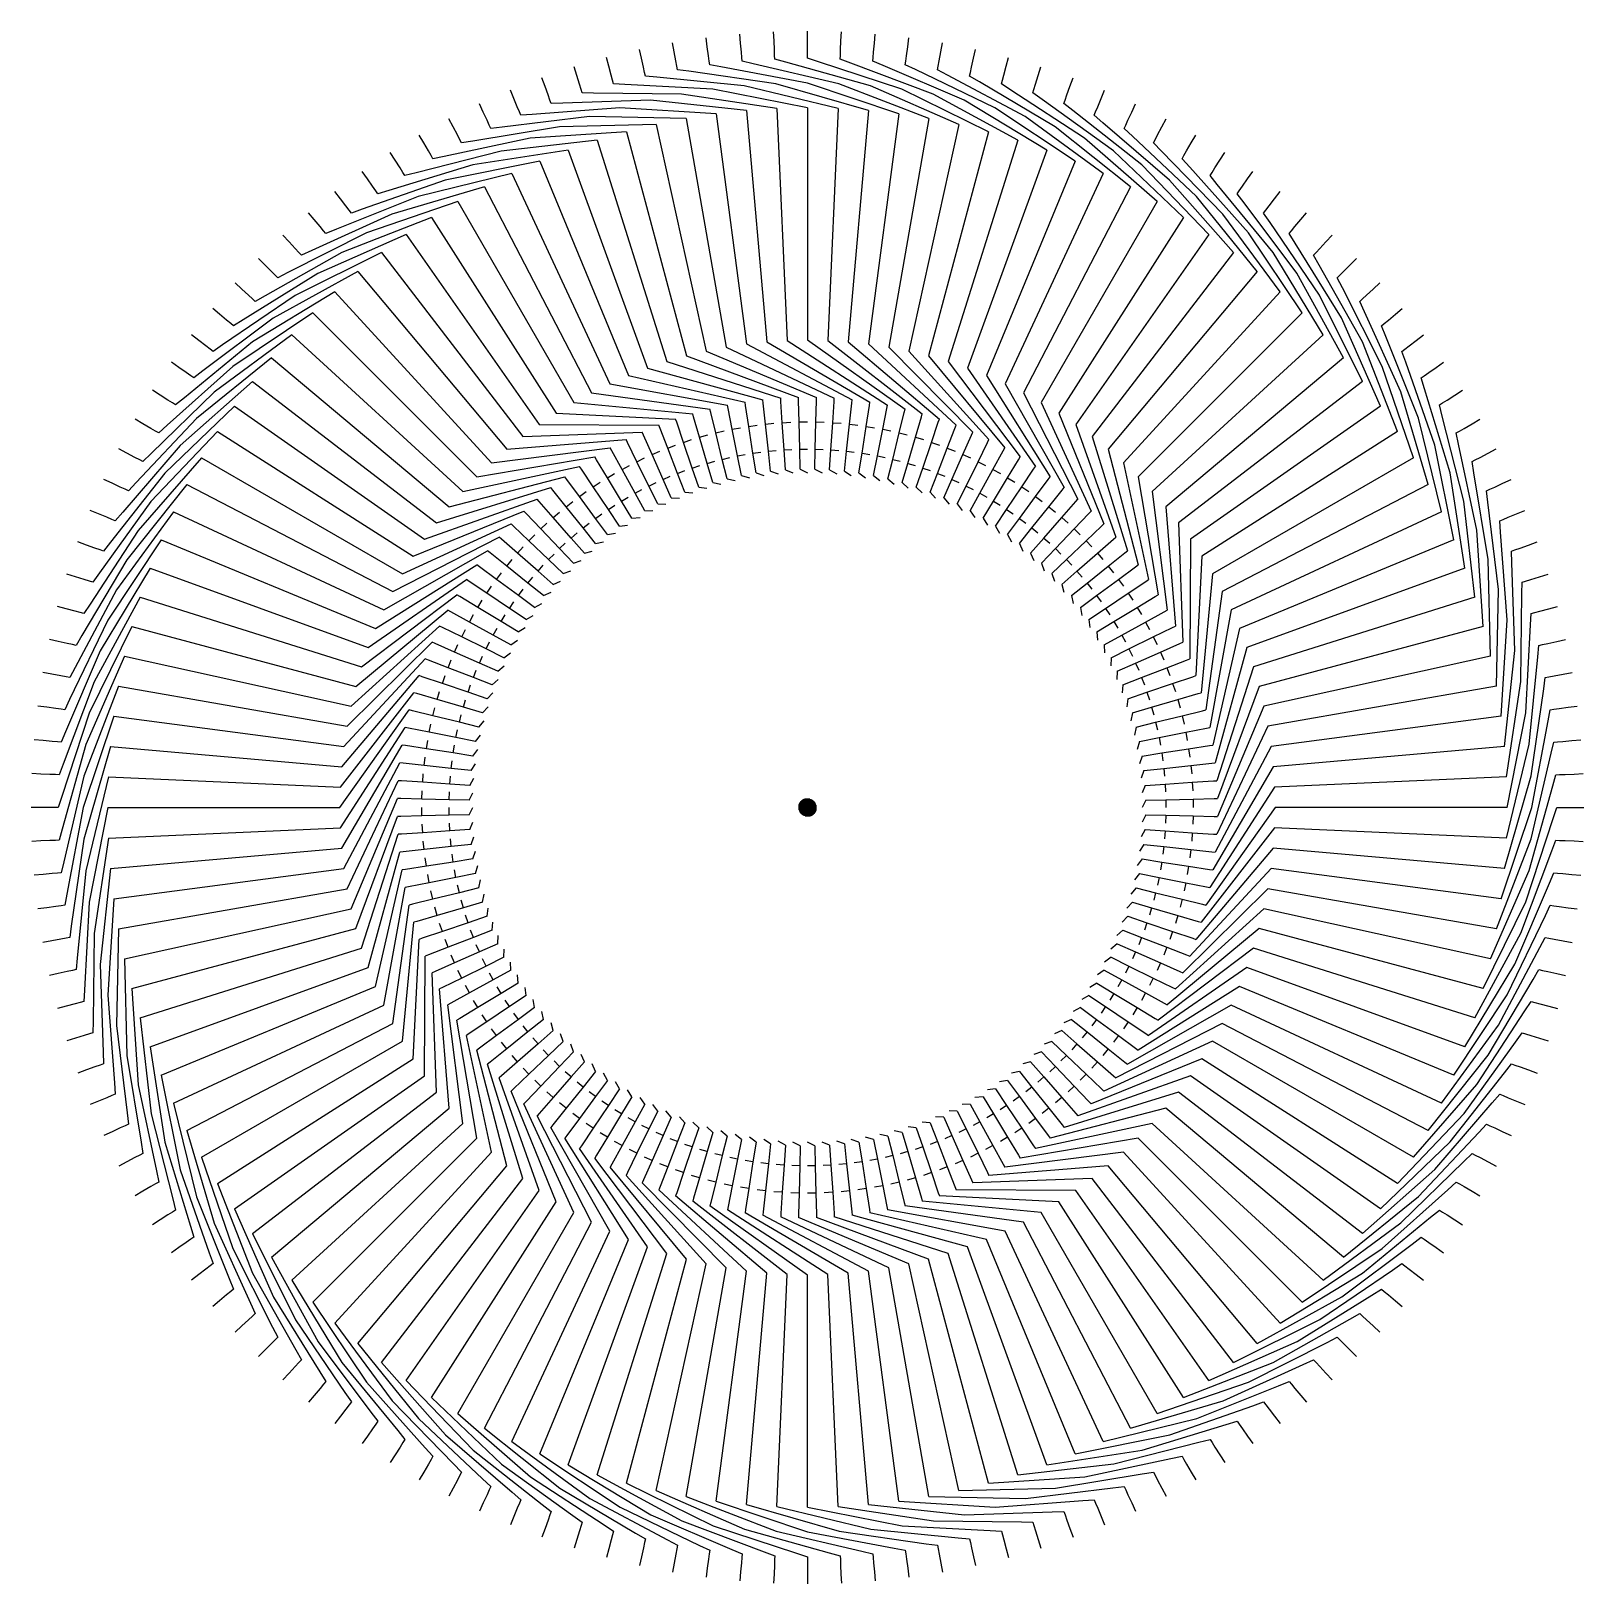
# Model space of a CAD drawing. Header units: millimetres. Extents: x -42.8 to 42.8, y -42.8 to 42.8.
import ezdxf

# ---------------------------------------------------------------- set-up
doc = ezdxf.new("R2010")
doc.units = ezdxf.units.MM
doc.layers.add('Array005', color=7, linetype='CONTINUOUS')

msp = doc.modelspace()

# ---------------------------------------------------------------- linework, layer by layer
at = {"layer": 'Array005'}
for p, q in [((0, 42.326), (0, 42.826)), ((-7.35, 41.683), (-7.437, 42.175)), ((-5.525, 41.964), (-5.59, 42.46)), ((-3.689, 42.165), (-3.733, 42.663)), ((-3.645, 41.667), (-3.689, 42.165)), ((-1.846, 42.286), (-1.868, 42.785)), ((-1.824, 41.786), (-1.846, 42.286)), ((0, 41.826), (0, 42.326)), ((1.824, 41.786), (1.846, 42.286)), ((1.846, 42.286), (1.868, 42.785)), ((3.645, 41.667), (3.689, 42.165)), ((3.689, 42.165), (3.733, 42.663)), ((5.525, 41.964), (5.59, 42.46)), ((7.35, 41.683), (7.437, 42.175)), ((-10.955, 40.884), (-11.084, 41.367)), ((-9.161, 41.323), (-9.269, 41.811)), ((-9.053, 40.835), (-9.161, 41.323)), ((-7.263, 41.191), (-7.35, 41.683)), ((-7.211, 40.895), (-7.263, 41.191)), ((-5.459, 41.468), (-5.525, 41.964)), ((-5.42, 41.171), (-5.459, 41.468)), ((-5.394, 40.97), (-5.42, 41.171)), ((-3.619, 41.368), (-3.645, 41.667)), ((-3.602, 41.166), (-3.619, 41.368)), ((-2.989, 41.023), (-3.602, 41.166)), ((-1.811, 41.486), (-1.824, 41.786)), ((-1.803, 41.284), (-1.811, 41.486)), ((-1.196, 41.114), (-1.803, 41.284)), ((3.475, 39.805), (-1.196, 41.114)), ((0, 41.526), (0, 41.826)), ((0, 41.324), (0, 41.526)), ((0.598, 41.127), (0, 41.324)), ((5.208, 39.616), (0.598, 41.127)), ((1.803, 41.284), (1.811, 41.486)), ((2.392, 41.062), (1.803, 41.284)), ((1.811, 41.486), (1.824, 41.786)), ((3.602, 41.166), (3.619, 41.368)), ((4.18, 40.919), (3.602, 41.166)), ((3.619, 41.368), (3.645, 41.667)), ((5.394, 40.97), (5.42, 41.171)), ((5.42, 41.171), (5.459, 41.468)), ((5.459, 41.468), (5.525, 41.964)), ((7.211, 40.895), (7.263, 41.191)), ((7.263, 41.191), (7.35, 41.683)), ((9.053, 40.835), (9.161, 41.323)), ((9.161, 41.323), (9.269, 41.811)), ((10.955, 40.884), (11.084, 41.367)), ((-12.728, 40.367), (-12.878, 40.844)), ((-12.577, 39.89), (-12.728, 40.367)), ((-10.825, 40.401), (-10.955, 40.884)), ((-10.748, 40.111), (-10.825, 40.401)), ((-8.988, 40.542), (-9.053, 40.835)), ((-8.944, 40.344), (-8.988, 40.542)), ((-8.318, 40.282), (-8.944, 40.344)), ((-3.49, 39.804), (-8.318, 40.282)), ((-7.176, 40.696), (-7.211, 40.895)), ((-6.553, 40.606), (-7.176, 40.696)), ((-1.75, 39.918), (-6.553, 40.606)), ((-4.775, 40.854), (-5.394, 40.97)), ((-0.007, 39.957), (-4.775, 40.854)), ((1.735, 39.919), (-2.989, 41.023)), ((6.931, 39.351), (2.392, 41.062)), ((8.641, 39.011), (4.18, 40.919)), ((5.961, 40.697), (5.394, 40.97)), ((10.334, 38.597), (5.961, 40.697)), ((7.176, 40.696), (7.211, 40.895)), ((7.731, 40.399), (7.176, 40.696)), ((12.008, 38.11), (7.731, 40.399)), ((8.944, 40.344), (8.988, 40.542)), ((9.486, 40.023), (8.944, 40.344)), ((8.988, 40.542), (9.053, 40.835)), ((10.748, 40.111), (10.825, 40.401)), ((10.825, 40.401), (10.955, 40.884)), ((12.577, 39.89), (12.728, 40.367)), ((12.728, 40.367), (12.878, 40.844)), ((-16.197, 39.104), (-16.389, 39.566)), ((-14.476, 39.773), (-14.647, 40.243)), ((-14.305, 39.304), (-14.476, 39.773)), ((-12.487, 39.604), (-12.577, 39.89)), ((-12.426, 39.411), (-12.487, 39.604)), ((-11.797, 39.404), (-12.426, 39.411)), ((-6.946, 39.348), (-11.797, 39.404)), ((-10.695, 39.916), (-10.748, 40.111)), ((-10.067, 39.881), (-10.695, 39.916)), ((-5.223, 39.614), (-10.067, 39.881)), ((0, 38.59), (-5.223, 39.614)), ((1.683, 38.553), (-3.49, 39.804)), ((3.363, 38.443), (-1.75, 39.918)), ((5.037, 38.259), (-0.007, 39.957)), ((6.701, 38.003), (1.735, 39.919)), ((8.352, 37.675), (3.475, 39.805)), ((9.988, 37.275), (5.208, 39.616)), ((13.659, 37.549), (9.486, 40.023)), ((10.695, 39.916), (10.748, 40.111)), ((11.222, 39.571), (10.695, 39.916)), ((15.284, 36.918), (11.222, 39.571)), ((12.426, 39.411), (12.487, 39.604)), ((12.938, 39.044), (12.426, 39.411)), ((12.487, 39.604), (12.577, 39.89)), ((14.305, 39.304), (14.476, 39.773)), ((14.476, 39.773), (14.647, 40.243)), ((16.197, 39.104), (16.389, 39.566)), ((-17.888, 38.36), (-18.099, 38.814)), ((-16.006, 38.642), (-16.197, 39.104)), ((-15.891, 38.365), (-16.006, 38.642)), ((-10.349, 38.593), (-15.186, 38.226)), ((-14.203, 39.022), (-14.305, 39.304)), ((-14.133, 38.831), (-14.203, 39.022)), ((-13.504, 38.852), (-14.133, 38.831)), ((-8.655, 39.008), (-13.504, 38.852)), ((-5.037, 38.259), (-10.349, 38.593)), ((-3.363, 38.443), (-8.655, 39.008)), ((-1.683, 38.553), (-6.946, 39.348)), ((-1.683, 38.553), (-1.125, 25.765)), ((0, 38.59), (0, 25.79)), ((1.683, 38.553), (1.125, 25.765)), ((11.604, 36.804), (6.931, 39.351)), ((13.198, 36.262), (8.641, 39.011)), ((14.768, 35.652), (10.334, 38.597)), ((16.88, 36.216), (12.938, 39.044)), ((14.133, 38.831), (14.203, 39.022)), ((14.629, 38.443), (14.133, 38.831)), ((14.203, 39.022), (14.305, 39.304)), ((15.891, 38.365), (16.006, 38.642)), ((16.006, 38.642), (16.197, 39.104)), ((17.888, 38.36), (18.099, 38.814)), ((-19.544, 37.544), (-19.775, 37.987)), ((-17.676, 37.907), (-17.888, 38.36)), ((-17.55, 37.635), (-17.676, 37.907)), ((-12.022, 38.105), (-16.839, 37.527)), ((-15.814, 38.178), (-15.891, 38.365)), ((-15.186, 38.226), (-15.814, 38.178)), ((-6.701, 38.003), (-12.022, 38.105)), ((-6.701, 38.003), (-4.478, 25.398)), ((-5.037, 38.259), (-3.366, 25.569)), ((-3.363, 38.443), (-2.248, 25.691)), ((3.363, 38.443), (2.248, 25.691)), ((5.037, 38.259), (3.366, 25.569)), ((6.701, 38.003), (4.478, 25.398)), ((16.309, 34.974), (12.008, 38.11)), ((18.443, 35.445), (14.629, 38.443)), ((15.814, 38.178), (15.891, 38.365)), ((16.291, 37.768), (15.814, 38.178)), ((19.972, 34.607), (16.291, 37.768)), ((17.55, 37.635), (17.676, 37.907)), ((17.676, 37.907), (17.888, 38.36)), ((19.544, 37.544), (19.775, 37.987)), ((-21.163, 36.655), (-21.413, 37.088)), ((-15.298, 36.912), (-20.046, 35.916)), ((-19.313, 37.1), (-19.544, 37.544)), ((-19.175, 36.834), (-19.313, 37.1)), ((-19.081, 36.654), (-19.175, 36.834)), ((-13.673, 37.544), (-18.46, 36.757)), ((-17.464, 37.452), (-17.55, 37.635)), ((-16.839, 37.527), (-17.464, 37.452)), ((-9.988, 37.275), (-15.298, 36.912)), ((-8.352, 37.675), (-13.673, 37.544)), ((-9.988, 37.275), (-6.675, 24.911)), ((-8.352, 37.675), (-5.582, 25.178)), ((8.352, 37.675), (5.582, 25.178)), ((9.988, 37.275), (6.675, 24.911)), ((17.819, 34.229), (13.659, 37.549)), ((19.295, 33.42), (15.284, 36.918)), ((17.464, 37.452), (17.55, 37.635)), ((17.923, 37.021), (17.464, 37.452)), ((21.462, 33.703), (17.923, 37.021)), ((19.081, 36.654), (19.175, 36.834)), ((19.175, 36.834), (19.313, 37.1)), ((19.313, 37.1), (19.544, 37.544)), ((21.163, 36.655), (21.413, 37.088)), ((-22.742, 35.697), (-23.01, 36.119)), ((-16.893, 36.21), (-21.593, 35.008)), ((-20.913, 36.222), (-21.163, 36.655)), ((-20.763, 35.963), (-20.913, 36.222)), ((-18.46, 36.757), (-19.081, 36.654)), ((-13.198, 36.262), (-18.456, 35.439)), ((-11.604, 36.804), (-16.893, 36.21)), ((-13.198, 36.262), (-8.821, 24.234)), ((-11.604, 36.804), (-7.755, 24.596)), ((11.604, 36.804), (7.755, 24.596)), ((13.198, 36.262), (8.821, 24.234)), ((20.734, 32.546), (16.88, 36.216)), ((19.521, 36.204), (19.081, 36.654)), ((22.912, 32.735), (19.521, 36.204)), ((20.763, 35.963), (20.913, 36.222)), ((20.913, 36.222), (21.163, 36.655)), ((22.742, 35.697), (23.01, 36.119)), ((-18.456, 35.439), (-23.1, 34.033)), ((-22.473, 35.276), (-22.742, 35.697)), ((-22.312, 35.023), (-22.473, 35.276)), ((-20.662, 35.787), (-20.763, 35.963)), ((-20.046, 35.916), (-20.662, 35.787)), ((-14.768, 35.652), (-19.985, 34.6)), ((-14.768, 35.652), (-9.869, 23.826)), ((14.768, 35.652), (9.869, 23.826)), ((22.134, 31.611), (18.443, 35.445)), ((20.662, 35.787), (20.763, 35.963)), ((21.082, 35.318), (20.662, 35.787)), ((24.318, 31.704), (21.082, 35.318)), ((22.312, 35.023), (22.473, 35.276)), ((22.473, 35.276), (22.742, 35.697)), ((-24.277, 34.671), (-24.564, 35.081)), ((-19.985, 34.6), (-24.562, 32.993)), ((-23.99, 34.262), (-24.277, 34.671)), ((-23.818, 34.016), (-23.99, 34.262)), ((-22.203, 34.852), (-22.312, 35.023)), ((-21.593, 35.008), (-22.203, 34.852)), ((-16.309, 34.974), (-21.475, 33.695)), ((-16.309, 34.974), (-10.899, 23.373)), ((16.309, 34.974), (10.899, 23.373)), ((23.492, 30.615), (19.972, 34.607)), ((22.203, 34.852), (22.312, 35.023)), ((22.602, 34.365), (22.203, 34.852)), ((25.678, 30.613), (22.602, 34.365)), ((23.818, 34.016), (23.99, 34.262)), ((23.99, 34.262), (24.277, 34.671)), ((24.277, 34.671), (24.564, 35.081)), ((-25.766, 33.579), (-26.071, 33.976)), ((-21.475, 33.695), (-25.978, 31.89)), ((-25.462, 33.183), (-25.766, 33.579)), ((-19.295, 33.42), (-24.33, 31.695)), ((-23.702, 33.85), (-23.818, 34.016)), ((-23.1, 34.033), (-23.702, 33.85)), ((-17.819, 34.229), (-22.924, 32.726)), ((-19.295, 33.42), (-12.895, 22.334)), ((-17.819, 34.229), (-11.908, 22.876)), ((17.819, 34.229), (11.908, 22.876)), ((19.295, 33.42), (12.895, 22.334)), ((24.805, 29.561), (21.462, 33.703)), ((23.702, 33.85), (23.818, 34.016)), ((24.08, 33.346), (23.702, 33.85)), ((25.462, 33.183), (25.766, 33.579)), ((25.766, 33.579), (26.071, 33.976)), ((-27.207, 32.424), (-27.528, 32.807)), ((-22.924, 32.726), (-27.344, 30.726)), ((-25.279, 32.945), (-25.462, 33.183)), ((-25.156, 32.784), (-25.279, 32.945)), ((-24.562, 32.993), (-25.156, 32.784)), ((26.071, 28.451), (22.912, 32.735)), ((26.989, 29.464), (24.08, 33.346)), ((25.156, 32.784), (25.279, 32.945)), ((25.511, 32.264), (25.156, 32.784)), ((25.279, 32.945), (25.462, 33.183)), ((27.207, 32.424), (27.528, 32.807)), ((-24.33, 31.695), (-28.658, 29.504)), ((-26.885, 32.041), (-27.207, 32.424)), ((-26.692, 31.811), (-26.885, 32.041)), ((-26.562, 31.656), (-26.692, 31.811)), ((-25.978, 31.89), (-26.562, 31.656)), ((-20.734, 32.546), (-25.689, 30.604)), ((-20.734, 32.546), (-13.857, 21.751)), ((20.734, 32.546), (13.857, 21.751)), ((27.287, 27.287), (24.318, 31.704)), ((28.248, 28.259), (25.511, 32.264)), ((26.562, 31.656), (26.692, 31.811)), ((26.692, 31.811), (26.885, 32.041)), ((26.885, 32.041), (27.207, 32.424)), ((-28.595, 31.206), (-28.933, 31.575)), ((-28.257, 30.837), (-28.595, 31.206)), ((-28.055, 30.616), (-28.257, 30.837)), ((-22.134, 31.611), (-27, 29.454)), ((-22.134, 31.611), (-14.792, 21.126)), ((22.134, 31.611), (14.792, 21.126)), ((26.894, 31.121), (26.562, 31.656)), ((29.454, 27), (26.894, 31.121)), ((28.055, 30.616), (28.257, 30.837)), ((28.257, 30.837), (28.595, 31.206)), ((28.595, 31.206), (28.933, 31.575)), ((-29.929, 29.929), (-30.283, 30.283)), ((-25.689, 30.604), (-29.918, 28.226)), ((-23.492, 30.615), (-28.259, 28.248)), ((-27.918, 30.467), (-28.055, 30.616)), ((-27.344, 30.726), (-27.918, 30.467)), ((-23.492, 30.615), (-15.7, 20.46)), ((23.492, 30.615), (15.7, 20.46)), ((28.451, 26.071), (25.678, 30.613)), ((27.918, 30.467), (28.055, 30.616)), ((28.226, 29.918), (27.918, 30.467)), ((29.929, 29.929), (30.283, 30.283)), ((-27, 29.454), (-31.121, 26.894)), ((-29.575, 29.575), (-29.929, 29.929)), ((-29.363, 29.363), (-29.575, 29.575)), ((-24.805, 29.561), (-29.464, 26.989)), ((-29.22, 29.22), (-29.363, 29.363)), ((-28.658, 29.504), (-29.22, 29.22)), ((-24.805, 29.561), (-16.577, 19.756)), ((24.805, 29.561), (16.577, 19.756)), ((29.561, 24.805), (26.989, 29.464)), ((30.604, 25.689), (28.226, 29.918)), ((29.22, 29.22), (29.363, 29.363)), ((29.504, 28.658), (29.22, 29.22)), ((29.363, 29.363), (29.575, 29.575)), ((29.575, 29.575), (29.929, 29.929)), ((-31.206, 28.595), (-31.575, 28.933)), ((-30.837, 28.257), (-31.206, 28.595)), ((-26.071, 28.451), (-30.613, 25.678)), ((-26.071, 28.451), (-17.423, 19.014)), ((26.071, 28.451), (17.423, 19.014)), ((31.695, 24.33), (29.504, 28.658)), ((30.837, 28.257), (31.206, 28.595)), ((31.206, 28.595), (31.575, 28.933)), ((-32.424, 27.207), (-32.807, 27.528)), ((-28.259, 28.248), (-32.264, 25.511)), ((-30.616, 28.055), (-30.837, 28.257)), ((-30.467, 27.918), (-30.616, 28.055)), ((-29.918, 28.226), (-30.467, 27.918)), ((30.615, 23.492), (28.248, 28.259)), ((30.467, 27.918), (30.616, 28.055)), ((30.726, 27.344), (30.467, 27.918)), ((30.616, 28.055), (30.837, 28.257)), ((32.424, 27.207), (32.807, 27.528)), ((-29.464, 26.989), (-33.346, 24.08)), ((-32.041, 26.885), (-32.424, 27.207)), ((-31.811, 26.692), (-32.041, 26.885)), ((-31.656, 26.562), (-31.811, 26.692)), ((-27.287, 27.287), (-31.704, 24.318)), ((-31.121, 26.894), (-31.656, 26.562)), ((-27.287, 27.287), (-18.236, 18.236)), ((27.287, 27.287), (18.236, 18.236)), ((31.611, 22.134), (29.454, 27)), ((32.726, 22.924), (30.726, 27.344)), ((31.656, 26.562), (31.811, 26.692)), ((31.89, 25.978), (31.656, 26.562)), ((31.811, 26.692), (32.041, 26.885)), ((32.041, 26.885), (32.424, 27.207)), ((-33.579, 25.766), (-33.976, 26.071)), ((-33.183, 25.462), (-33.579, 25.766)), ((-28.451, 26.071), (-32.735, 22.912)), ((-28.451, 26.071), (-19.014, 17.423)), ((-1.125, 25.765), (4.414, 22.192)), ((0, 25.79), (5.378, 21.978)), ((1.125, 25.765), (6.332, 21.722)), ((28.451, 26.071), (19.014, 17.423)), ((33.695, 21.475), (31.89, 25.978)), ((33.183, 25.462), (33.579, 25.766)), ((33.579, 25.766), (33.976, 26.071)), ((-30.613, 25.678), (-34.365, 22.602)), ((-32.945, 25.279), (-33.183, 25.462)), ((-32.784, 25.156), (-32.945, 25.279)), ((-32.264, 25.511), (-32.784, 25.156)), ((-6.675, 24.911), (-0.494, 22.621)), ((-5.582, 25.178), (0.494, 22.621)), ((-4.478, 25.398), (1.48, 22.578)), ((-3.366, 25.569), (2.463, 22.492)), ((-2.248, 25.691), (3.442, 22.363)), ((2.248, 25.691), (7.273, 21.426)), ((3.366, 25.569), (8.201, 21.088)), ((4.478, 25.398), (9.113, 20.71)), ((5.582, 25.178), (10.007, 20.293)), ((6.675, 24.911), (10.883, 19.837)), ((32.546, 20.734), (30.604, 25.689)), ((32.784, 25.156), (32.945, 25.279)), ((32.993, 24.562), (32.784, 25.156)), ((32.945, 25.279), (33.183, 25.462)), ((-31.704, 24.318), (-35.318, 21.082)), ((-34.671, 24.277), (-35.081, 24.564)), ((-34.262, 23.99), (-34.671, 24.277)), ((-34.016, 23.818), (-34.262, 23.99)), ((-33.346, 24.08), (-33.85, 23.702)), ((-29.561, 24.805), (-33.703, 21.462)), ((-29.561, 24.805), (-19.756, 16.577)), ((-8.821, 24.234), (-2.463, 22.492)), ((-7.755, 24.596), (-1.48, 22.578)), ((7.755, 24.596), (11.738, 19.344)), ((8.821, 24.234), (12.571, 18.813)), ((29.561, 24.805), (19.756, 16.577)), ((33.42, 19.295), (31.695, 24.33)), ((34.6, 19.985), (32.993, 24.562)), ((34.016, 23.818), (34.262, 23.99)), ((34.262, 23.99), (34.671, 24.277)), ((34.671, 24.277), (35.081, 24.564)), ((-30.615, 23.492), (-34.607, 19.972)), ((-33.85, 23.702), (-34.016, 23.818)), ((-30.615, 23.492), (-20.46, 15.7)), ((-10.899, 23.373), (-4.414, 22.192)), ((-9.869, 23.826), (-3.442, 22.363)), ((9.869, 23.826), (13.379, 18.247)), ((10.899, 23.373), (14.162, 17.646)), ((30.615, 23.492), (20.46, 15.7)), ((33.85, 23.702), (34.016, 23.818)), ((34.033, 23.1), (33.85, 23.702)), ((-32.735, 22.912), (-36.204, 19.521)), ((-35.697, 22.742), (-36.119, 23.01)), ((-35.276, 22.473), (-35.697, 22.742)), ((-35.023, 22.312), (-35.276, 22.473)), ((-34.852, 22.203), (-35.023, 22.312)), ((-34.365, 22.602), (-34.852, 22.203)), ((-12.895, 22.334), (-6.331, 21.722)), ((-11.908, 22.876), (-5.378, 21.978)), ((-3.413, 22.177), (-3.442, 22.363)), ((-2.443, 22.305), (-2.463, 22.492)), ((-2.315, 21.142), (-2.443, 22.305)), ((-1.467, 22.39), (-1.48, 22.578)), ((-1.391, 21.223), (-1.467, 22.39)), ((-0.489, 22.433), (-0.494, 22.621)), ((-0.464, 21.263), (-0.489, 22.433)), ((0.464, 21.263), (0.49, 22.433)), ((0.49, 22.433), (0.494, 22.621)), ((1.391, 21.223), (1.468, 22.39)), ((1.468, 22.39), (1.48, 22.578)), ((2.315, 21.142), (2.443, 22.305)), ((2.443, 22.305), (2.463, 22.492)), ((3.413, 22.177), (3.442, 22.363)), ((11.908, 22.876), (14.919, 17.011)), ((12.895, 22.334), (15.646, 16.344)), ((34.229, 17.819), (32.726, 22.924)), ((35.439, 18.456), (34.033, 23.1)), ((34.852, 22.203), (35.023, 22.312)), ((35.023, 22.312), (35.276, 22.473)), ((35.276, 22.473), (35.697, 22.742)), ((35.697, 22.742), (36.119, 23.01)), ((-36.655, 21.163), (-37.088, 21.413)), ((-33.703, 21.462), (-37.021, 17.923)), ((-31.611, 22.134), (-35.445, 18.443)), ((-31.611, 22.134), (-21.126, 14.792)), ((-13.857, 21.751), (-7.273, 21.426)), ((-7.212, 21.247), (-7.273, 21.426)), ((-6.279, 21.542), (-6.331, 21.722)), ((-5.951, 20.419), (-6.279, 21.542)), ((-5.333, 21.795), (-5.378, 21.978)), ((-5.055, 20.659), (-5.333, 21.795)), ((-4.377, 22.007), (-4.414, 22.192)), ((-4.149, 20.86), (-4.377, 22.007)), ((-3.235, 21.021), (-3.413, 22.177)), ((3.235, 21.021), (3.413, 22.177)), ((4.149, 20.859), (4.378, 22.007)), ((4.378, 22.007), (4.414, 22.192)), ((5.055, 20.659), (5.333, 21.795)), ((5.333, 21.795), (5.378, 21.978)), ((5.951, 20.418), (6.279, 21.542)), ((6.279, 21.542), (6.332, 21.722)), ((7.213, 21.247), (7.273, 21.426)), ((13.857, 21.751), (16.345, 15.646)), ((31.611, 22.134), (21.126, 14.792)), ((34.974, 16.309), (33.695, 21.475)), ((35.008, 21.593), (34.852, 22.203)), ((36.21, 16.893), (35.008, 21.593)), ((36.655, 21.163), (37.088, 21.413)), ((-36.222, 20.913), (-36.655, 21.163)), ((-35.963, 20.763), (-36.222, 20.913)), ((-32.546, 20.734), (-36.216, 16.88)), ((-35.787, 20.662), (-35.963, 20.763)), ((-35.318, 21.082), (-35.787, 20.662)), ((-32.546, 20.734), (-21.751, 13.857)), ((-15.7, 20.46), (-9.113, 20.71)), ((-14.792, 21.126), (-8.201, 21.088)), ((-9.037, 20.538), (-9.113, 20.71)), ((-8.132, 20.913), (-8.201, 21.088)), ((-7.708, 19.822), (-8.132, 20.913)), ((-6.836, 20.139), (-7.212, 21.247)), ((-5.055, 20.659), (-4.604, 20.769)), ((-4.699, 19.202), (-5.055, 20.659)), ((-4.149, 20.86), (-3.694, 20.95)), ((-3.857, 19.388), (-4.149, 20.86)), ((-3.235, 21.021), (-2.777, 21.091)), ((-3.007, 19.538), (-3.235, 21.021)), ((-2.315, 21.142), (-1.854, 21.192)), ((-2.152, 19.651), (-2.315, 21.142)), ((-1.391, 21.223), (-0.928, 21.253)), ((-1.293, 19.726), (-1.391, 21.223)), ((-0.464, 21.263), (0, 21.273)), ((-0.431, 19.763), (-0.464, 21.263)), ((0.431, 19.763), (0.464, 21.263)), ((0.464, 21.263), (0.928, 21.253)), ((1.293, 19.726), (1.391, 21.223)), ((1.391, 21.223), (1.854, 21.192)), ((2.152, 19.651), (2.315, 21.142)), ((2.315, 21.142), (2.777, 21.091)), ((3.007, 19.538), (3.235, 21.021)), ((3.235, 21.021), (3.694, 20.95)), ((3.857, 19.388), (4.149, 20.859)), ((4.149, 20.859), (4.604, 20.769)), ((4.699, 19.202), (5.055, 20.659)), ((5.055, 20.659), (5.506, 20.548)), ((6.836, 20.139), (7.213, 21.247)), ((7.708, 19.822), (8.132, 20.913)), ((8.132, 20.913), (8.201, 21.088)), ((9.037, 20.538), (9.113, 20.71)), ((14.792, 21.126), (17.011, 14.919)), ((32.546, 20.734), (21.751, 13.857)), ((35.787, 20.662), (35.963, 20.763)), ((35.916, 20.046), (35.787, 20.662)), ((35.963, 20.763), (36.222, 20.913)), ((36.222, 20.913), (36.655, 21.163)), ((-37.544, 19.544), (-37.987, 19.775)), ((-34.607, 19.972), (-37.768, 16.291)), ((-17.423, 19.014), (-10.883, 19.837)), ((-16.577, 19.756), (-10.007, 20.293)), ((-10.792, 19.672), (-10.883, 19.837)), ((-9.924, 20.124), (-10.007, 20.293)), ((-9.407, 19.075), (-9.924, 20.124)), ((-8.566, 19.467), (-9.037, 20.538)), ((-7.708, 19.822), (-7.276, 19.99)), ((-7.165, 18.424), (-7.708, 19.822)), ((-6.836, 20.139), (-6.397, 20.289)), ((-6.354, 18.719), (-6.836, 20.139)), ((-5.951, 20.419), (-5.506, 20.548)), ((-5.532, 18.978), (-5.951, 20.419)), ((-1.293, 19.726), (-0.862, 19.754)), ((-1.221, 18.628), (-1.293, 19.726)), ((-0.431, 19.763), (0, 19.773)), ((-0.407, 18.664), (-0.431, 19.763)), ((0.407, 18.664), (0.431, 19.763)), ((0.431, 19.763), (0.863, 19.754)), ((1.221, 18.628), (1.293, 19.726)), ((1.293, 19.726), (1.723, 19.698)), ((5.532, 18.978), (5.951, 20.418)), ((5.951, 20.418), (6.397, 20.289)), ((6.354, 18.719), (6.836, 20.139)), ((6.836, 20.139), (7.276, 19.99)), ((7.165, 18.424), (7.708, 19.822)), ((7.708, 19.822), (8.141, 19.654)), ((8.566, 19.467), (9.037, 20.538)), ((9.407, 19.075), (9.924, 20.124)), ((9.924, 20.124), (10.007, 20.293)), ((10.793, 19.672), (10.883, 19.837)), ((15.7, 20.46), (17.646, 14.162)), ((16.577, 19.756), (18.247, 13.379)), ((35.652, 14.768), (34.6, 19.985)), ((36.912, 15.298), (35.916, 20.046)), ((37.544, 19.544), (37.987, 19.775)), ((-37.1, 19.313), (-37.544, 19.544)), ((-36.834, 19.175), (-37.1, 19.313)), ((-33.42, 19.295), (-36.918, 15.284)), ((-36.654, 19.081), (-36.834, 19.175)), ((-36.204, 19.521), (-36.654, 19.081)), ((-33.42, 19.295), (-22.334, 12.895)), ((-18.236, 18.236), (-11.738, 19.344)), ((-11.64, 19.183), (-11.738, 19.344)), ((-11.033, 18.182), (-11.64, 19.183)), ((-10.23, 18.646), (-10.792, 19.672)), ((-10.23, 18.646), (-9.823, 18.87)), ((-9.407, 19.075), (-8.99, 19.28)), ((-8.743, 17.73), (-9.407, 19.075)), ((-8.566, 19.467), (-8.141, 19.654)), ((-7.962, 18.094), (-8.566, 19.467)), ((-6.354, 18.719), (-5.946, 18.858)), ((-5.532, 18.978), (-5.118, 19.099)), ((-5.224, 17.922), (-5.532, 18.978)), ((-4.699, 19.202), (-4.28, 19.304)), ((-4.437, 18.133), (-4.699, 19.202)), ((-3.857, 19.388), (-3.433, 19.472)), ((-3.642, 18.309), (-3.857, 19.388)), ((-3.007, 19.538), (-2.581, 19.604)), ((-2.84, 18.451), (-3.007, 19.538)), ((-2.152, 19.651), (-1.723, 19.698)), ((-2.032, 18.557), (-2.152, 19.651)), ((2.032, 18.557), (2.152, 19.651)), ((2.152, 19.651), (2.581, 19.604)), ((2.84, 18.451), (3.007, 19.538)), ((3.007, 19.538), (3.434, 19.472)), ((3.642, 18.309), (3.857, 19.388)), ((3.857, 19.388), (4.28, 19.304)), ((4.437, 18.133), (4.699, 19.202)), ((4.699, 19.202), (5.118, 19.099)), ((5.224, 17.922), (5.532, 18.978)), ((5.532, 18.978), (5.946, 18.858)), ((7.962, 18.094), (8.566, 19.467)), ((8.566, 19.467), (8.99, 19.28)), ((8.743, 17.73), (9.407, 19.075)), ((9.407, 19.075), (9.823, 18.87)), ((10.23, 18.646), (10.793, 19.672)), ((11.033, 18.182), (11.64, 19.183)), ((11.64, 19.183), (11.738, 19.344)), ((17.423, 19.014), (18.813, 12.571)), ((33.42, 19.295), (22.334, 12.895)), ((36.654, 19.081), (36.834, 19.175)), ((36.757, 18.46), (36.654, 19.081)), ((36.834, 19.175), (37.1, 19.313)), ((37.1, 19.313), (37.544, 19.544)), ((-38.36, 17.888), (-38.814, 18.099)), ((-35.445, 18.443), (-38.443, 14.629)), ((-19.756, 16.577), (-13.379, 18.247)), ((-19.014, 17.423), (-12.571, 18.813)), ((-13.268, 18.095), (-13.379, 18.247)), ((-12.576, 17.152), (-13.268, 18.095)), ((-12.466, 18.657), (-12.571, 18.813)), ((-11.816, 17.684), (-12.466, 18.657)), ((-11.033, 18.182), (-10.637, 18.423)), ((-10.255, 16.9), (-11.033, 18.182)), ((-9.508, 17.331), (-10.23, 18.646)), ((-7.962, 18.094), (-7.567, 18.268)), ((-7.519, 17.087), (-7.962, 18.094)), ((-7.165, 18.424), (-6.763, 18.58)), ((-6.766, 17.399), (-7.165, 18.424)), ((-6.001, 17.677), (-6.354, 18.719)), ((-4.437, 18.133), (-3.997, 18.03)), ((-3.642, 18.309), (-3.207, 18.188)), ((-2.84, 18.451), (-2.411, 18.31)), ((-2.032, 18.557), (-1.61, 18.398)), ((-1.221, 18.628), (-0.806, 18.451)), ((-0.407, 18.664), (0, 18.468)), ((0.407, 18.664), (0.806, 18.451)), ((1.221, 18.628), (1.61, 18.398)), ((2.032, 18.557), (2.411, 18.31)), ((2.84, 18.451), (3.207, 18.188)), ((3.642, 18.309), (3.997, 18.03)), ((4.437, 18.133), (4.78, 17.839)), ((6.001, 17.677), (6.354, 18.719)), ((6.354, 18.719), (6.763, 18.58)), ((6.766, 17.399), (7.165, 18.424)), ((7.165, 18.424), (7.567, 18.268)), ((7.519, 17.087), (7.962, 18.094)), ((7.962, 18.094), (8.356, 17.92)), ((9.508, 17.331), (10.23, 18.646)), ((10.23, 18.646), (10.637, 18.423)), ((10.255, 16.9), (11.033, 18.182)), ((11.033, 18.182), (11.43, 17.942)), ((11.816, 17.684), (12.466, 18.657)), ((12.466, 18.657), (12.571, 18.813)), ((12.576, 17.152), (13.268, 18.095)), ((13.268, 18.095), (13.379, 18.247)), ((18.236, 18.236), (19.344, 11.738)), ((36.262, 13.198), (35.439, 18.456)), ((37.544, 13.673), (36.757, 18.46)), ((38.36, 17.888), (38.814, 18.099)), ((-37.907, 17.676), (-38.36, 17.888)), ((-37.635, 17.55), (-37.907, 17.676)), ((-37.452, 17.464), (-37.635, 17.55)), ((-34.229, 17.819), (-37.549, 13.659)), ((-37.021, 17.923), (-37.452, 17.464)), ((-34.229, 17.819), (-22.876, 11.908)), ((-20.46, 15.7), (-14.162, 17.646)), ((-14.045, 17.499), (-14.162, 17.646)), ((-13.312, 16.587), (-14.045, 17.499)), ((-12.576, 17.152), (-12.202, 17.426)), ((-11.689, 15.942), (-12.576, 17.152)), ((-11.816, 17.684), (-11.43, 17.942)), ((-10.983, 16.437), (-11.816, 17.684)), ((-9.508, 17.331), (-9.13, 17.539)), ((-8.979, 16.367), (-9.508, 17.331)), ((-8.743, 17.73), (-8.356, 17.92)), ((-8.257, 16.743), (-8.743, 17.73)), ((-6.766, 17.399), (-6.316, 17.354)), ((-6.001, 17.677), (-5.553, 17.613)), ((-5.224, 17.922), (-4.78, 17.839)), ((5.224, 17.922), (5.554, 17.613)), ((6.001, 17.677), (6.317, 17.354)), ((6.766, 17.399), (7.067, 17.062)), ((8.257, 16.743), (8.743, 17.73)), ((8.743, 17.73), (9.13, 17.539)), ((8.979, 16.367), (9.508, 17.331)), ((9.508, 17.331), (9.886, 17.124)), ((10.983, 16.437), (11.816, 17.684)), ((11.689, 15.942), (12.576, 17.152)), ((11.816, 17.684), (12.202, 17.426)), ((12.576, 17.152), (12.95, 16.877)), ((13.312, 16.587), (14.045, 17.499)), ((14.045, 17.499), (14.162, 17.646)), ((19.014, 17.423), (19.837, 10.883)), ((34.229, 17.819), (22.876, 11.908)), ((37.452, 17.464), (37.635, 17.55)), ((37.527, 16.839), (37.452, 17.464)), ((37.635, 17.55), (37.907, 17.676)), ((37.907, 17.676), (38.36, 17.888)), ((-39.104, 16.197), (-39.566, 16.389)), ((-36.216, 16.88), (-39.044, 12.938)), ((-37.768, 16.291), (-38.178, 15.814)), ((-34.974, 16.309), (-38.11, 12.008)), ((-34.974, 16.309), (-23.373, 10.899)), ((-21.751, 13.857), (-15.646, 16.345)), ((-21.126, 14.792), (-14.919, 17.011)), ((-15.516, 16.209), (-15.646, 16.345)), ((-14.794, 16.87), (-14.919, 17.011)), ((-14.023, 15.99), (-14.794, 16.87)), ((-14.023, 15.99), (-13.674, 16.296)), ((-13.312, 16.587), (-12.95, 16.877)), ((-12.373, 15.417), (-13.312, 16.587)), ((-10.983, 16.437), (-10.624, 16.676)), ((-10.371, 15.522), (-10.983, 16.437)), ((-10.255, 16.9), (-9.886, 17.124)), ((-9.685, 15.96), (-10.255, 16.9)), ((-8.979, 16.367), (-8.528, 16.381)), ((-8.257, 16.743), (-7.805, 16.738)), ((-7.519, 17.087), (-7.067, 17.062)), ((7.519, 17.087), (7.805, 16.738)), ((8.257, 16.743), (8.528, 16.381)), ((8.979, 16.367), (9.234, 15.994)), ((9.685, 15.96), (10.255, 16.9)), ((10.255, 16.9), (10.624, 16.676)), ((10.371, 15.522), (10.983, 16.437)), ((10.983, 16.437), (11.341, 16.197)), ((12.373, 15.417), (13.312, 16.587)), ((13.312, 16.587), (13.674, 16.296)), ((14.023, 15.99), (14.795, 16.87)), ((14.795, 16.87), (14.919, 17.011)), ((15.516, 16.208), (15.646, 16.344)), ((19.756, 16.577), (20.293, 10.007)), ((34.974, 16.309), (23.373, 10.899)), ((36.804, 11.604), (36.21, 16.893)), ((38.105, 12.022), (37.527, 16.839)), ((39.104, 16.197), (39.566, 16.389)), ((-38.642, 16.006), (-39.104, 16.197)), ((-38.365, 15.891), (-38.642, 16.006)), ((-38.178, 15.814), (-38.365, 15.891)), ((-22.334, 12.895), (-16.344, 15.646)), ((-16.208, 15.516), (-16.344, 15.646)), ((-15.363, 14.707), (-16.208, 15.516)), ((-14.707, 15.363), (-15.516, 16.209)), ((-14.707, 15.363), (-14.372, 15.684)), ((-13.034, 14.863), (-14.023, 15.99)), ((-12.373, 15.417), (-12.037, 15.687)), ((-11.689, 15.942), (-11.341, 16.197)), ((-11.039, 15.055), (-11.689, 15.942)), ((-10.371, 15.522), (-9.923, 15.576)), ((-9.685, 15.96), (-9.234, 15.994)), ((9.685, 15.96), (9.923, 15.576)), ((10.371, 15.522), (10.593, 15.128)), ((11.039, 15.055), (11.689, 15.942)), ((11.689, 15.942), (12.037, 15.687)), ((13.034, 14.862), (14.023, 15.99)), ((14.023, 15.99), (14.372, 15.684)), ((14.707, 15.363), (15.516, 16.208)), ((15.363, 14.707), (16.209, 15.516)), ((16.209, 15.516), (16.345, 15.646)), ((20.46, 15.7), (20.71, 9.113)), ((38.178, 15.814), (38.365, 15.891)), ((38.226, 15.186), (38.178, 15.814)), ((38.365, 15.891), (38.642, 16.006)), ((38.642, 16.006), (39.104, 16.197)), ((-39.773, 14.476), (-40.243, 14.647)), ((-36.918, 15.284), (-39.571, 11.222)), ((-38.443, 14.629), (-38.831, 14.133)), ((-35.652, 14.768), (-38.597, 10.334)), ((-35.652, 14.768), (-23.826, 9.869)), ((-22.876, 11.908), (-17.011, 14.919)), ((-16.87, 14.795), (-17.011, 14.919)), ((-15.99, 14.023), (-16.87, 14.795)), ((-15.363, 14.707), (-15.042, 15.042)), ((-14.28, 13.67), (-15.363, 14.707)), ((-13.67, 14.28), (-14.707, 15.363)), ((-13.67, 14.28), (-13.358, 14.578)), ((-13.034, 14.863), (-12.71, 15.147)), ((-12.309, 14.035), (-13.034, 14.863)), ((-11.685, 14.559), (-12.373, 15.417)), ((-11.685, 14.559), (-11.243, 14.652)), ((-11.039, 15.055), (-10.593, 15.128)), ((11.039, 15.055), (11.243, 14.652)), ((11.685, 14.559), (12.373, 15.417)), ((12.309, 14.035), (13.034, 14.862)), ((12.373, 15.417), (12.71, 15.147)), ((13.034, 14.862), (13.358, 14.578)), ((13.67, 14.28), (14.707, 15.363)), ((14.28, 13.67), (15.363, 14.707)), ((14.707, 15.363), (15.042, 15.042)), ((15.363, 14.707), (15.684, 14.372)), ((15.99, 14.023), (16.87, 14.794)), ((16.87, 14.794), (17.011, 14.919)), ((21.126, 14.792), (21.088, 8.201)), ((35.652, 14.768), (23.826, 9.869)), ((37.275, 9.988), (36.912, 15.298)), ((38.593, 10.349), (38.226, 15.186)), ((39.773, 14.476), (40.243, 14.647)), ((-39.304, 14.305), (-39.773, 14.476)), ((-39.022, 14.203), (-39.304, 14.305)), ((-38.831, 14.133), (-39.022, 14.203)), ((-23.373, 10.899), (-17.646, 14.162)), ((-17.499, 14.045), (-17.646, 14.162)), ((-16.587, 13.312), (-17.499, 14.045)), ((-15.99, 14.023), (-15.684, 14.372)), ((-14.862, 13.034), (-15.99, 14.023)), ((-14.28, 13.67), (-13.982, 13.982)), ((-12.909, 13.485), (-13.67, 14.28)), ((-12.309, 14.035), (-11.871, 14.147)), ((11.685, 14.559), (11.871, 14.147)), ((12.309, 14.035), (12.477, 13.616)), ((12.909, 13.485), (13.67, 14.28)), ((13.67, 14.28), (13.982, 13.982)), ((14.863, 13.034), (15.99, 14.023)), ((15.99, 14.023), (16.296, 13.674)), ((16.587, 13.312), (17.499, 14.045)), ((17.499, 14.045), (17.646, 14.162)), ((21.751, 13.857), (21.426, 7.273)), ((38.831, 14.133), (39.022, 14.203)), ((38.852, 13.504), (38.831, 14.133)), ((39.022, 14.203), (39.304, 14.305)), ((39.304, 14.305), (39.773, 14.476)), ((-40.367, 12.728), (-40.844, 12.878)), ((-37.549, 13.659), (-40.023, 9.486)), ((-39.044, 12.938), (-39.411, 12.426)), ((-36.262, 13.198), (-39.011, 8.641)), ((-36.262, 13.198), (-24.234, 8.821)), ((-23.826, 9.869), (-18.247, 13.379)), ((-18.095, 13.268), (-18.247, 13.379)), ((-17.152, 12.576), (-18.095, 13.268)), ((-17.152, 12.576), (-16.877, 12.95)), ((-16.587, 13.312), (-16.296, 13.674)), ((-15.417, 12.373), (-16.587, 13.312)), ((-14.862, 13.034), (-14.578, 13.358)), ((-14.035, 12.309), (-14.862, 13.034)), ((-13.485, 12.909), (-14.28, 13.67)), ((-13.485, 12.909), (-13.059, 13.059)), ((-12.909, 13.485), (-12.477, 13.616)), ((12.909, 13.485), (13.059, 13.059)), ((13.485, 12.909), (14.28, 13.67)), ((13.485, 12.909), (13.616, 12.477)), ((14.035, 12.309), (14.863, 13.034)), ((14.28, 13.67), (14.578, 13.358)), ((14.863, 13.034), (15.147, 12.71)), ((15.417, 12.373), (16.587, 13.312)), ((16.587, 13.312), (16.877, 12.95)), ((17.152, 12.576), (18.095, 13.268)), ((18.095, 13.268), (18.247, 13.379)), ((22.334, 12.895), (21.722, 6.331)), ((36.262, 13.198), (24.234, 8.821)), ((37.675, 8.352), (37.544, 13.673)), ((39.008, 8.655), (38.852, 13.504)), ((40.367, 12.728), (40.844, 12.878)), ((-38.11, 12.008), (-40.399, 7.731)), ((-39.89, 12.577), (-40.367, 12.728)), ((-39.604, 12.487), (-39.89, 12.577)), ((-39.411, 12.426), (-39.604, 12.487)), ((-24.234, 8.821), (-18.813, 12.571)), ((-18.657, 12.466), (-18.813, 12.571)), ((-17.684, 11.816), (-18.657, 12.466)), ((-17.684, 11.816), (-17.426, 12.202)), ((-15.942, 11.689), (-17.152, 12.576)), ((-15.942, 11.689), (-15.687, 12.037)), ((-15.417, 12.373), (-15.147, 12.71)), ((-14.559, 11.685), (-15.417, 12.373)), ((-14.035, 12.309), (-13.616, 12.477)), ((14.035, 12.309), (14.147, 11.871)), ((14.559, 11.685), (15.417, 12.373)), ((15.417, 12.373), (15.687, 12.037)), ((15.942, 11.689), (17.152, 12.576)), ((17.152, 12.576), (17.426, 12.202)), ((17.684, 11.816), (18.657, 12.466)), ((18.657, 12.466), (18.813, 12.571)), ((38.003, 6.701), (38.105, 12.022)), ((39.404, 11.797), (39.411, 12.426)), ((39.411, 12.426), (39.604, 12.487)), ((39.604, 12.487), (39.89, 12.577)), ((39.89, 12.577), (40.367, 12.728)), ((-39.571, 11.222), (-39.916, 10.695)), ((-36.804, 11.604), (-39.351, 6.931)), ((-36.804, 11.604), (-24.596, 7.755)), ((-24.596, 7.755), (-19.344, 11.738)), ((-19.183, 11.64), (-19.344, 11.738)), ((-18.182, 11.033), (-19.183, 11.64)), ((-18.182, 11.033), (-17.942, 11.43)), ((-16.437, 10.983), (-17.684, 11.816)), ((-16.437, 10.983), (-16.197, 11.341)), ((-15.055, 11.039), (-15.942, 11.689)), ((-15.055, 11.039), (-14.652, 11.243)), ((-14.559, 11.685), (-14.147, 11.871)), ((14.559, 11.685), (14.652, 11.243)), ((15.055, 11.039), (15.942, 11.689)), ((15.942, 11.689), (16.197, 11.341)), ((16.437, 10.983), (17.684, 11.816)), ((17.684, 11.816), (17.942, 11.43)), ((18.182, 11.033), (19.183, 11.64)), ((19.183, 11.64), (19.344, 11.738)), ((22.876, 11.908), (21.978, 5.378)), ((36.804, 11.604), (24.596, 7.755)), ((39.348, 6.946), (39.404, 11.797)), ((-40.884, 10.955), (-41.367, 11.084)), ((-40.401, 10.825), (-40.884, 10.955)), ((-38.597, 10.334), (-40.697, 5.961)), ((-40.111, 10.748), (-40.401, 10.825)), ((-39.916, 10.695), (-40.111, 10.748)), ((-24.911, 6.675), (-19.837, 10.883)), ((-19.672, 10.793), (-19.837, 10.883)), ((-18.646, 10.23), (-19.672, 10.793)), ((-18.646, 10.23), (-18.423, 10.637)), ((-16.9, 10.255), (-18.182, 11.033)), ((-16.9, 10.255), (-16.676, 10.624)), ((-15.522, 10.371), (-16.437, 10.983)), ((-15.522, 10.371), (-15.128, 10.593)), ((15.055, 11.039), (15.128, 10.593)), ((15.522, 10.371), (16.437, 10.983)), ((15.522, 10.371), (15.576, 9.923)), ((16.437, 10.983), (16.676, 10.624)), ((16.9, 10.255), (18.182, 11.033)), ((18.182, 11.033), (18.423, 10.637)), ((18.646, 10.23), (19.672, 10.792)), ((19.672, 10.792), (19.837, 10.883)), ((23.373, 10.899), (22.192, 4.414)), ((38.259, 5.037), (38.593, 10.349)), ((39.881, 10.067), (39.916, 10.695)), ((39.916, 10.695), (40.111, 10.748)), ((40.111, 10.748), (40.401, 10.825)), ((40.401, 10.825), (40.884, 10.955)), ((40.884, 10.955), (41.367, 11.084)), ((-40.023, 9.486), (-40.344, 8.944)), ((-37.275, 9.988), (-39.616, 5.208)), ((-37.275, 9.988), (-24.911, 6.675)), ((-25.178, 5.582), (-20.293, 10.007)), ((-20.124, 9.924), (-20.293, 10.007)), ((-19.075, 9.407), (-20.124, 9.924)), ((-19.075, 9.407), (-18.87, 9.823)), ((-17.331, 9.508), (-18.646, 10.23)), ((-17.331, 9.508), (-17.124, 9.886)), ((-16.367, 8.979), (-17.331, 9.508)), ((-15.96, 9.685), (-16.9, 10.255)), ((-15.96, 9.685), (-15.576, 9.923)), ((15.96, 9.685), (16.9, 10.255)), ((15.96, 9.685), (15.994, 9.234)), ((16.367, 8.979), (17.331, 9.508)), ((16.9, 10.255), (17.124, 9.886)), ((17.331, 9.508), (18.646, 10.23)), ((17.331, 9.508), (17.539, 9.13)), ((18.646, 10.23), (18.87, 9.823)), ((19.075, 9.407), (20.124, 9.924)), ((20.124, 9.924), (20.293, 10.007)), ((23.826, 9.869), (22.363, 3.442)), ((37.275, 9.988), (24.911, 6.675)), ((39.614, 5.223), (39.881, 10.067)), ((-41.323, 9.161), (-41.811, 9.269)), ((-40.835, 9.053), (-41.323, 9.161)), ((-39.011, 8.641), (-40.919, 4.18)), ((-40.542, 8.988), (-40.835, 9.053)), ((-40.344, 8.944), (-40.542, 8.988)), ((-25.398, 4.478), (-20.71, 9.113)), ((-20.538, 9.037), (-20.71, 9.113)), ((-19.467, 8.566), (-20.538, 9.037)), ((-19.467, 8.566), (-19.28, 8.99)), ((-18.094, 7.962), (-19.467, 8.566)), ((-17.73, 8.743), (-19.075, 9.407)), ((-17.73, 8.743), (-17.539, 9.13)), ((-16.743, 8.257), (-17.73, 8.743)), ((-16.367, 8.979), (-15.994, 9.234)), ((16.367, 8.979), (16.381, 8.528)), ((16.743, 8.257), (17.73, 8.743)), ((17.73, 8.743), (19.075, 9.407)), ((17.73, 8.743), (17.92, 8.356)), ((18.094, 7.962), (19.467, 8.566)), ((19.075, 9.407), (19.28, 8.99)), ((19.467, 8.566), (20.538, 9.037)), ((19.467, 8.566), (19.654, 8.141)), ((20.538, 9.037), (20.71, 9.113)), ((24.234, 8.821), (22.492, 2.463)), ((38.443, 3.363), (39.008, 8.655)), ((40.282, 8.318), (40.344, 8.944)), ((40.344, 8.944), (40.542, 8.988)), ((40.542, 8.988), (40.835, 9.053)), ((40.835, 9.053), (41.323, 9.161)), ((41.323, 9.161), (41.811, 9.269)), ((-40.399, 7.731), (-40.696, 7.176)), ((-37.675, 8.352), (-39.805, 3.475)), ((-37.675, 8.352), (-25.178, 5.582)), ((-25.569, 3.366), (-21.088, 8.201)), ((-20.913, 8.132), (-21.088, 8.201)), ((-19.822, 7.708), (-20.913, 8.132)), ((-19.822, 7.708), (-19.654, 8.141)), ((-18.094, 7.962), (-17.92, 8.356)), ((-17.087, 7.519), (-18.094, 7.962)), ((-17.087, 7.519), (-16.738, 7.805)), ((-16.743, 8.257), (-16.381, 8.528)), ((16.743, 8.257), (16.738, 7.805)), ((17.087, 7.519), (18.094, 7.962)), ((18.094, 7.962), (18.268, 7.567)), ((19.822, 7.708), (20.913, 8.132)), ((20.913, 8.132), (21.088, 8.201)), ((24.596, 7.755), (22.578, 1.48)), ((37.675, 8.352), (25.178, 5.582)), ((39.804, 3.49), (40.282, 8.318)), ((-41.683, 7.35), (-42.175, 7.437)), ((-41.191, 7.263), (-41.683, 7.35)), ((-40.895, 7.211), (-41.191, 7.263)), ((-39.351, 6.931), (-41.062, 2.392)), ((-40.696, 7.176), (-40.895, 7.211)), ((-25.691, 2.248), (-21.426, 7.273)), ((-21.247, 7.213), (-21.426, 7.273)), ((-20.139, 6.836), (-21.247, 7.213)), ((-20.139, 6.836), (-19.99, 7.276)), ((-18.424, 7.165), (-19.822, 7.708)), ((-18.424, 7.165), (-18.268, 7.567)), ((-17.399, 6.766), (-18.424, 7.165)), ((-17.399, 6.766), (-17.062, 7.067)), ((17.087, 7.519), (17.062, 7.067)), ((17.399, 6.766), (18.424, 7.165)), ((18.424, 7.165), (19.822, 7.708)), ((18.424, 7.165), (18.58, 6.763)), ((19.822, 7.708), (19.99, 7.276)), ((20.139, 6.836), (21.247, 7.212)), ((21.247, 7.212), (21.426, 7.273)), ((38.553, 1.683), (39.348, 6.946)), ((40.606, 6.553), (40.696, 7.176)), ((40.696, 7.176), (40.895, 7.211)), ((40.895, 7.211), (41.191, 7.263)), ((41.191, 7.263), (41.683, 7.35)), ((41.683, 7.35), (42.175, 7.437)), ((-38.003, 6.701), (-39.919, 1.735)), ((-38.003, 6.701), (-25.398, 4.478)), ((-25.765, 1.125), (-21.722, 6.332)), ((-21.542, 6.279), (-21.722, 6.332)), ((-20.418, 5.951), (-21.542, 6.279)), ((-20.418, 5.951), (-20.289, 6.397)), ((-18.719, 6.354), (-20.139, 6.836)), ((-18.719, 6.354), (-18.58, 6.763)), ((-17.677, 6.001), (-18.719, 6.354)), ((-17.677, 6.001), (-17.354, 6.317)), ((17.399, 6.766), (17.354, 6.316)), ((17.677, 6.001), (17.613, 5.553)), ((17.677, 6.001), (18.719, 6.354)), ((18.719, 6.354), (20.139, 6.836)), ((18.719, 6.354), (18.858, 5.946)), ((20.139, 6.836), (20.289, 6.397)), ((20.419, 5.951), (21.542, 6.279)), ((21.542, 6.279), (21.722, 6.331)), ((24.911, 6.675), (22.621, 0.494)), ((38.003, 6.701), (25.398, 4.478)), ((39.918, 1.75), (40.606, 6.553)), ((-41.964, 5.525), (-42.46, 5.59)), ((-41.468, 5.459), (-41.964, 5.525)), ((-41.171, 5.42), (-41.468, 5.459)), ((-40.97, 5.394), (-41.171, 5.42)), ((-39.616, 5.208), (-41.127, 0.598)), ((-40.697, 5.961), (-40.97, 5.394)), ((-25.79, 0), (-21.978, 5.378)), ((-21.795, 5.333), (-21.978, 5.378)), ((-20.659, 5.055), (-21.795, 5.333)), ((-20.659, 5.055), (-20.548, 5.506)), ((-18.978, 5.532), (-20.418, 5.951)), ((-18.978, 5.532), (-18.858, 5.946)), ((-17.922, 5.224), (-18.978, 5.532)), ((-17.922, 5.224), (-17.613, 5.554)), ((17.922, 5.224), (17.839, 4.78)), ((17.922, 5.224), (18.978, 5.532)), ((18.978, 5.532), (20.419, 5.951)), ((18.978, 5.532), (19.099, 5.118)), ((20.419, 5.951), (20.548, 5.506)), ((20.659, 5.055), (21.795, 5.333)), ((21.795, 5.333), (21.978, 5.378)), ((25.178, 5.582), (22.621, -0.494)), ((38.59, 0), (39.614, 5.223)), ((40.854, 4.775), (40.97, 5.394)), ((40.97, 5.394), (41.171, 5.42)), ((41.171, 5.42), (41.468, 5.459)), ((41.468, 5.459), (41.964, 5.525)), ((41.964, 5.525), (42.46, 5.59)), ((-38.259, 5.037), (-39.957, -0.007)), ((-38.259, 5.037), (-25.569, 3.366)), ((-25.765, -1.125), (-22.192, 4.414)), ((-22.007, 4.378), (-22.192, 4.414)), ((-20.859, 4.149), (-22.007, 4.378)), ((-20.859, 4.149), (-20.769, 4.604)), ((-19.202, 4.699), (-20.659, 5.055)), ((-19.202, 4.699), (-19.099, 5.118)), ((-18.133, 4.437), (-19.202, 4.699)), ((-18.133, 4.437), (-17.839, 4.78)), ((18.133, 4.437), (18.03, 3.997)), ((18.133, 4.437), (19.202, 4.699)), ((19.202, 4.699), (20.659, 5.055)), ((19.202, 4.699), (19.304, 4.28)), ((20.659, 5.055), (20.769, 4.604)), ((20.86, 4.149), (22.007, 4.377)), ((22.007, 4.377), (22.192, 4.414)), ((25.398, 4.478), (22.578, -1.48)), ((38.259, 5.037), (25.569, 3.366)), ((39.957, 0.007), (40.854, 4.775)), ((-42.165, 3.689), (-42.663, 3.733)), ((-41.667, 3.645), (-42.165, 3.689)), ((-41.368, 3.619), (-41.667, 3.645)), ((-41.166, 3.602), (-41.368, 3.619)), ((-40.919, 4.18), (-41.166, 3.602)), ((-39.805, 3.475), (-41.114, -1.196)), ((-25.691, -2.248), (-22.363, 3.442)), ((-22.177, 3.413), (-22.363, 3.442)), ((-21.021, 3.235), (-20.95, 3.694)), ((-19.388, 3.857), (-20.859, 4.149)), ((-19.538, 3.007), (-19.472, 3.434)), ((-19.388, 3.857), (-19.304, 4.28)), ((-18.309, 3.642), (-19.388, 3.857)), ((-18.309, 3.642), (-18.03, 3.997)), ((18.309, 3.642), (18.188, 3.207)), ((18.309, 3.642), (19.388, 3.857)), ((19.388, 3.857), (20.86, 4.149)), ((19.388, 3.857), (19.472, 3.433)), ((20.86, 4.149), (20.95, 3.694)), ((22.177, 3.413), (22.363, 3.442)), ((38.553, -1.683), (39.804, 3.49)), ((41.023, 2.989), (41.166, 3.602)), ((41.166, 3.602), (41.368, 3.619)), ((41.368, 3.619), (41.667, 3.645)), ((41.667, 3.645), (42.165, 3.689)), ((42.165, 3.689), (42.663, 3.733)), ((-38.443, 3.363), (-39.918, -1.75)), ((-38.443, 3.363), (-25.691, 2.248)), ((-21.021, 3.235), (-22.177, 3.413)), ((-21.142, 2.315), (-21.091, 2.777)), ((-19.538, 3.007), (-21.021, 3.235)), ((-19.651, 2.152), (-19.604, 2.581)), ((-18.451, 2.84), (-19.538, 3.007)), ((-18.451, 2.84), (-18.188, 3.207)), ((18.451, 2.84), (18.31, 2.411)), ((18.451, 2.84), (19.538, 3.007)), ((19.538, 3.007), (21.021, 3.235)), ((19.538, 3.007), (19.604, 2.581)), ((21.021, 3.235), (22.177, 3.413)), ((21.021, 3.235), (21.091, 2.777)), ((25.569, 3.366), (22.492, -2.463)), ((38.443, 3.363), (25.691, 2.248)), ((39.919, -1.735), (41.023, 2.989)), ((-42.286, 1.846), (-42.785, 1.868)), ((-41.786, 1.824), (-42.286, 1.846)), ((-41.486, 1.811), (-41.786, 1.824)), ((-41.284, 1.803), (-41.486, 1.811)), ((-41.062, 2.392), (-41.284, 1.803)), ((-39.919, 1.735), (-41.023, -2.989)), ((-25.569, -3.366), (-22.492, 2.463)), ((-22.305, 2.443), (-22.492, 2.463)), ((-21.142, 2.315), (-22.305, 2.443)), ((-21.223, 1.391), (-21.192, 1.854)), ((-19.651, 2.152), (-21.142, 2.315)), ((-19.726, 1.293), (-19.698, 1.723)), ((-18.557, 2.032), (-19.651, 2.152)), ((-18.557, 2.032), (-18.31, 2.411)), ((18.557, 2.032), (18.398, 1.61)), ((18.557, 2.032), (19.651, 2.152)), ((19.651, 2.152), (21.142, 2.315)), ((19.651, 2.152), (19.698, 1.723)), ((21.142, 2.315), (22.305, 2.443)), ((21.142, 2.315), (21.192, 1.854)), ((22.305, 2.443), (22.492, 2.463)), ((25.691, 2.248), (22.363, -3.442)), ((38.443, -3.363), (39.918, 1.75)), ((41.114, 1.196), (41.284, 1.803)), ((41.284, 1.803), (41.486, 1.811)), ((41.486, 1.811), (41.786, 1.824)), ((41.786, 1.824), (42.286, 1.846)), ((42.286, 1.846), (42.785, 1.868)), ((-38.553, 1.683), (-39.804, -3.49)), ((-38.553, 1.683), (-25.765, 1.125)), ((-25.398, -4.478), (-22.578, 1.48)), ((-22.39, 1.468), (-22.578, 1.48)), ((-21.223, 1.391), (-22.39, 1.468)), ((-21.263, 0.464), (-21.253, 0.928)), ((-19.726, 1.293), (-21.223, 1.391)), ((-19.763, 0.431), (-19.754, 0.863)), ((-18.628, 1.221), (-19.726, 1.293)), ((-18.628, 1.221), (-18.398, 1.61)), ((18.628, 1.221), (18.451, 0.806)), ((18.628, 1.221), (19.726, 1.293)), ((19.726, 1.293), (21.223, 1.391)), ((19.726, 1.293), (19.754, 0.862)), ((21.223, 1.391), (22.39, 1.467)), ((21.223, 1.391), (21.253, 0.928)), ((25.765, 1.125), (22.192, -4.414)), ((22.39, 1.467), (22.578, 1.48)), ((38.553, 1.683), (25.765, 1.125)), ((39.805, -3.475), (41.114, 1.196)), ((-42.326, 0), (-42.826, 0)), ((-41.826, 0), (-42.326, 0)), ((-41.526, 0), (-41.826, 0)), ((-41.324, 0), (-41.526, 0)), ((-41.127, 0.598), (-41.324, 0)), ((-38.59, 0), (-39.614, -5.223)), ((-38.59, 0), (-25.79, 0)), ((-25.178, -5.582), (-22.621, 0.494)), ((-22.433, 0.49), (-22.621, 0.494)), ((-21.263, 0.464), (-22.433, 0.49)), ((-21.263, -0.464), (-21.273, 0)), ((-19.763, 0.431), (-21.263, 0.464)), ((-19.763, -0.431), (-19.773, 0)), ((-18.664, 0.407), (-19.763, 0.431)), ((-18.664, 0.407), (-18.451, 0.806)), ((-18.664, -0.407), (-18.468, 0)), ((0, 0), (-0.5, 0.022)), ((0, 0), (-0.5, 0)), ((0, 0), (-0.5, -0.022)), ((0, 0), (-0.498, 0.044)), ((0, 0), (-0.498, -0.044)), ((0, 0), (-0.496, 0.065)), ((0, 0), (-0.496, -0.065)), ((0, 0), (-0.492, 0.087)), ((0, 0), (-0.492, -0.087)), ((0, 0), (-0.488, 0.108)), ((0, 0), (-0.488, -0.108)), ((0, 0), (-0.483, 0.129)), ((0, 0), (-0.483, -0.129)), ((0, 0), (-0.477, 0.15)), ((0, 0), (-0.477, -0.15)), ((0, 0), (-0.47, 0.171)), ((0, 0), (-0.47, -0.171)), ((0, 0), (-0.462, 0.191)), ((0, 0), (-0.462, -0.191)), ((0, 0), (-0.453, 0.211)), ((0, 0), (-0.453, -0.211)), ((0, 0), (-0.444, 0.231)), ((0, 0), (-0.444, -0.231)), ((0, 0), (-0.433, 0.25)), ((0, 0), (-0.433, -0.25)), ((0, 0), (-0.422, 0.269)), ((0, 0), (-0.422, -0.269)), ((0, 0), (-0.41, 0.287)), ((0, 0), (-0.41, -0.287)), ((0, 0), (-0.397, 0.304)), ((0, 0), (-0.397, -0.304)), ((0, 0), (-0.383, 0.321)), ((0, 0), (-0.383, -0.321)), ((0, 0), (-0.369, 0.338)), ((0, 0), (-0.369, -0.338)), ((0, 0), (-0.354, 0.354)), ((0, 0), (-0.354, -0.354)), ((0, 0), (-0.338, 0.369)), ((0, 0), (-0.338, -0.369)), ((0, 0), (-0.321, 0.383)), ((0, 0), (-0.321, -0.383)), ((0, 0), (-0.304, 0.397)), ((0, 0), (-0.304, -0.397)), ((0, 0), (-0.287, 0.41)), ((0, 0), (-0.287, -0.41)), ((0, 0), (-0.269, 0.422)), ((0, 0), (-0.269, -0.422)), ((0, 0), (-0.25, 0.433)), ((0, 0), (-0.25, -0.433)), ((0, 0), (-0.231, 0.444)), ((0, 0), (-0.231, -0.444)), ((0, 0), (-0.211, 0.453)), ((0, 0), (-0.211, -0.453)), ((0, 0), (-0.191, 0.462)), ((0, 0), (-0.191, -0.462)), ((0, 0), (-0.171, 0.47)), ((0, 0), (-0.171, -0.47)), ((0, 0), (-0.15, 0.477)), ((0, 0), (-0.15, -0.477)), ((0, 0), (-0.129, 0.483)), ((0, 0), (-0.129, -0.483)), ((0, 0), (-0.108, 0.488)), ((0, 0), (-0.108, -0.488)), ((0, 0), (-0.087, 0.492)), ((0, 0), (-0.087, -0.492)), ((0, 0), (-0.065, 0.496)), ((0, 0), (-0.065, -0.496)), ((0, 0), (-0.044, 0.498)), ((0, 0), (-0.044, -0.498)), ((0, 0), (-0.022, 0.5)), ((0, 0), (-0.022, -0.5)), ((0, 0), (0.022, 0.5)), ((0, 0), (0, 0.5)), ((0, 0), (0.044, 0.498)), ((0, 0), (0.065, 0.496)), ((0, 0), (0.087, 0.492)), ((0, 0), (0.108, 0.488)), ((0, 0), (0.129, 0.483)), ((0, 0), (0.15, 0.477)), ((0, 0), (0.171, 0.47)), ((0, 0), (0.191, 0.462)), ((0, 0), (0.211, 0.453)), ((0, 0), (0.231, 0.444)), ((0, 0), (0.25, 0.433)), ((0, 0), (0.269, 0.422)), ((0, 0), (0.287, 0.41)), ((0, 0), (0.304, 0.397)), ((0, 0), (0.321, 0.383)), ((0, 0), (0.338, 0.369)), ((0, 0), (0.354, 0.354)), ((0, 0), (0.369, 0.338)), ((0, 0), (0.383, 0.321)), ((0, 0), (0.397, 0.304)), ((0, 0), (0.41, 0.287)), ((0, 0), (0.422, 0.269)), ((0, 0), (0.433, 0.25)), ((0, 0), (0.444, 0.231)), ((0, 0), (0.453, 0.211)), ((0, 0), (0.462, 0.191)), ((0, 0), (0.47, 0.171)), ((0, 0), (0.477, 0.15)), ((0, 0), (0.483, 0.129)), ((0, 0), (0.488, 0.108)), ((0, 0), (0.492, 0.087)), ((0, 0), (0.496, 0.065)), ((0, 0), (0.498, 0.044)), ((0, 0), (0.5, 0.022)), ((0, 0), (0, -0.5)), ((0, 0), (0.022, -0.5)), ((0, 0), (0.044, -0.498)), ((0, 0), (0.065, -0.496)), ((0, 0), (0.087, -0.492)), ((0, 0), (0.108, -0.488)), ((0, 0), (0.129, -0.483)), ((0, 0), (0.15, -0.477)), ((0, 0), (0.171, -0.47)), ((0, 0), (0.191, -0.462)), ((0, 0), (0.211, -0.453)), ((0, 0), (0.231, -0.444)), ((0, 0), (0.25, -0.433)), ((0, 0), (0.269, -0.422)), ((0, 0), (0.287, -0.41)), ((0, 0), (0.304, -0.397)), ((0, 0), (0.321, -0.383)), ((0, 0), (0.338, -0.369)), ((0, 0), (0.354, -0.354)), ((0, 0), (0.369, -0.338)), ((0, 0), (0.383, -0.321)), ((0, 0), (0.397, -0.304)), ((0, 0), (0.41, -0.287)), ((0, 0), (0.422, -0.269)), ((0, 0), (0.433, -0.25)), ((0, 0), (0.444, -0.231)), ((0, 0), (0.453, -0.211)), ((0, 0), (0.462, -0.191)), ((0, 0), (0.47, -0.171)), ((0, 0), (0.477, -0.15)), ((0, 0), (0.483, -0.129)), ((0, 0), (0.488, -0.108)), ((0, 0), (0.492, -0.087)), ((0, 0), (0.496, -0.065)), ((0, 0), (0.498, -0.044)), ((0, 0), (0.5, -0.022)), ((0, 0), (0.5, 0)), ((18.664, 0.407), (18.468, 0)), ((18.664, 0.407), (19.763, 0.431)), ((19.763, 0.431), (21.263, 0.464)), ((19.763, 0.431), (19.773, 0)), ((21.263, 0.464), (22.433, 0.489)), ((21.263, 0.464), (21.273, 0)), ((25.79, 0), (21.978, -5.378)), ((22.433, 0.489), (22.621, 0.494)), ((38.59, 0), (25.79, 0)), ((38.259, -5.037), (39.957, 0.007)), ((41.127, -0.598), (41.324, 0)), ((41.324, 0), (41.526, 0)), ((41.526, 0), (41.826, 0)), ((41.826, 0), (42.326, 0)), ((42.326, 0), (42.826, 0)), ((-39.957, -0.007), (-40.854, -4.775)), ((-24.911, -6.675), (-22.621, -0.494)), ((-22.433, -0.489), (-22.621, -0.494)), ((-21.263, -0.464), (-22.433, -0.489)), ((-19.763, -0.431), (-21.263, -0.464)), ((-18.664, -0.407), (-19.763, -0.431)), ((-18.628, -1.221), (-18.451, -0.806)), ((18.664, -0.407), (18.451, -0.806)), ((18.664, -0.407), (19.763, -0.431)), ((19.763, -0.431), (19.754, -0.863)), ((19.763, -0.431), (21.263, -0.464)), ((21.263, -0.464), (21.253, -0.928)), ((21.263, -0.464), (22.433, -0.49)), ((22.433, -0.49), (22.621, -0.494)), ((39.616, -5.208), (41.127, -0.598)), ((-41.114, -1.196), (-41.284, -1.803)), ((-38.553, -1.683), (-39.348, -6.946)), ((-38.553, -1.683), (-25.765, -1.125)), ((-24.596, -7.755), (-22.578, -1.48)), ((-22.39, -1.467), (-22.578, -1.48)), ((-21.223, -1.391), (-22.39, -1.467)), ((-21.223, -1.391), (-21.253, -0.928)), ((-19.726, -1.293), (-21.223, -1.391)), ((-19.726, -1.293), (-19.754, -0.862)), ((-18.628, -1.221), (-19.726, -1.293)), ((-18.557, -2.032), (-18.398, -1.61)), ((18.628, -1.221), (18.398, -1.61)), ((18.628, -1.221), (19.726, -1.293)), ((19.726, -1.293), (19.698, -1.723)), ((19.726, -1.293), (21.223, -1.391)), ((21.223, -1.391), (21.192, -1.854)), ((21.223, -1.391), (22.39, -1.468)), ((25.765, -1.125), (21.722, -6.332)), ((22.39, -1.468), (22.578, -1.48)), ((38.553, -1.683), (25.765, -1.125)), ((-42.286, -1.846), (-42.785, -1.868)), ((-41.786, -1.824), (-42.286, -1.846)), ((-41.486, -1.811), (-41.786, -1.824)), ((-41.284, -1.803), (-41.486, -1.811)), ((-39.918, -1.75), (-40.606, -6.553)), ((-38.443, -3.363), (-25.691, -2.248)), ((-24.234, -8.821), (-22.492, -2.463)), ((-22.305, -2.443), (-22.492, -2.463)), ((-21.142, -2.315), (-22.305, -2.443)), ((-21.142, -2.315), (-21.192, -1.854)), ((-19.651, -2.152), (-21.142, -2.315)), ((-19.651, -2.152), (-19.698, -1.723)), ((-18.557, -2.032), (-19.651, -2.152)), ((-18.451, -2.84), (-18.31, -2.411)), ((18.557, -2.032), (18.31, -2.411)), ((18.557, -2.032), (19.651, -2.152)), ((19.651, -2.152), (19.604, -2.581)), ((19.651, -2.152), (21.142, -2.315)), ((21.142, -2.315), (21.091, -2.777)), ((21.142, -2.315), (22.305, -2.443)), ((25.691, -2.248), (21.426, -7.273)), ((22.305, -2.443), (22.492, -2.463)), ((38.443, -3.363), (25.691, -2.248)), ((38.003, -6.701), (39.919, -1.735)), ((39.351, -6.931), (41.062, -2.392)), ((41.062, -2.392), (41.284, -1.803)), ((41.284, -1.803), (41.486, -1.811)), ((41.486, -1.811), (41.786, -1.824)), ((41.786, -1.824), (42.286, -1.846)), ((42.286, -1.846), (42.785, -1.868)), ((-41.023, -2.989), (-41.166, -3.602)), ((-38.443, -3.363), (-39.008, -8.655)), ((-38.259, -5.037), (-25.569, -3.366)), ((-22.177, -3.413), (-22.363, -3.442)), ((-21.021, -3.235), (-22.177, -3.413)), ((-21.021, -3.235), (-21.091, -2.777)), ((-19.538, -3.007), (-21.021, -3.235)), ((-19.538, -3.007), (-19.604, -2.581)), ((-18.451, -2.84), (-19.538, -3.007)), ((-18.309, -3.642), (-18.188, -3.207)), ((18.451, -2.84), (18.188, -3.207)), ((18.451, -2.84), (19.538, -3.007)), ((19.538, -3.007), (19.472, -3.434)), ((19.538, -3.007), (21.021, -3.235)), ((21.021, -3.235), (20.95, -3.694)), ((21.021, -3.235), (22.177, -3.413)), ((25.569, -3.366), (21.088, -8.201)), ((22.177, -3.413), (22.363, -3.442)), ((38.259, -5.037), (25.569, -3.366)), ((-42.165, -3.689), (-42.663, -3.733)), ((-41.667, -3.645), (-42.165, -3.689)), ((-41.368, -3.619), (-41.667, -3.645)), ((-41.166, -3.602), (-41.368, -3.619)), ((-39.804, -3.49), (-40.282, -8.318)), ((-23.826, -9.869), (-22.363, -3.442)), ((-20.86, -4.149), (-22.007, -4.377)), ((-20.86, -4.149), (-20.95, -3.694)), ((-19.388, -3.857), (-20.86, -4.149)), ((-19.388, -3.857), (-19.472, -3.433)), ((-18.309, -3.642), (-19.388, -3.857)), ((-19.202, -4.699), (-19.304, -4.28)), ((-18.133, -4.437), (-18.03, -3.997)), ((18.309, -3.642), (18.03, -3.997)), ((18.309, -3.642), (19.388, -3.857)), ((19.388, -3.857), (19.304, -4.28)), ((19.388, -3.857), (20.859, -4.149)), ((20.859, -4.149), (20.769, -4.604)), ((20.859, -4.149), (22.007, -4.378)), ((37.675, -8.352), (39.805, -3.475)), ((39.011, -8.641), (40.919, -4.18)), ((40.919, -4.18), (41.166, -3.602)), ((41.166, -3.602), (41.368, -3.619)), ((41.368, -3.619), (41.667, -3.645)), ((41.667, -3.645), (42.165, -3.689)), ((42.165, -3.689), (42.663, -3.733)), ((-40.854, -4.775), (-40.97, -5.394)), ((-38.259, -5.037), (-38.593, -10.349)), ((-38.003, -6.701), (-25.398, -4.478)), ((-23.373, -10.899), (-22.192, -4.414)), ((-22.007, -4.377), (-22.192, -4.414)), ((-20.659, -5.055), (-21.795, -5.333)), ((-20.659, -5.055), (-20.769, -4.604)), ((-19.202, -4.699), (-20.659, -5.055)), ((-18.133, -4.437), (-19.202, -4.699)), ((-18.978, -5.532), (-19.099, -5.118)), ((-17.922, -5.224), (-17.839, -4.78)), ((18.133, -4.437), (17.839, -4.78)), ((18.133, -4.437), (19.202, -4.699)), ((19.202, -4.699), (19.099, -5.118)), ((19.202, -4.699), (20.659, -5.055)), ((20.659, -5.055), (20.548, -5.506)), ((20.659, -5.055), (21.795, -5.333)), ((25.398, -4.478), (20.71, -9.113)), ((22.007, -4.378), (22.192, -4.414)), ((38.003, -6.701), (25.398, -4.478)), ((-41.964, -5.525), (-42.46, -5.59)), ((-41.468, -5.459), (-41.964, -5.525)), ((-41.171, -5.42), (-41.468, -5.459)), ((-40.97, -5.394), (-41.171, -5.42)), ((-39.614, -5.223), (-39.881, -10.067)), ((-37.675, -8.352), (-25.178, -5.582)), ((-22.876, -11.908), (-21.978, -5.378)), ((-21.795, -5.333), (-21.978, -5.378)), ((-20.419, -5.951), (-21.542, -6.279)), ((-20.419, -5.951), (-20.548, -5.506)), ((-18.978, -5.532), (-20.419, -5.951)), ((-17.922, -5.224), (-18.978, -5.532)), ((-18.719, -6.354), (-18.858, -5.946)), ((-17.677, -6.001), (-17.613, -5.553)), ((17.922, -5.224), (17.613, -5.554)), ((17.922, -5.224), (18.978, -5.532)), ((18.978, -5.532), (18.858, -5.946)), ((18.978, -5.532), (20.418, -5.951)), ((20.418, -5.951), (20.289, -6.397)), ((25.178, -5.582), (20.293, -10.007)), ((20.418, -5.951), (21.542, -6.279)), ((21.795, -5.333), (21.978, -5.378)), ((37.675, -8.352), (25.178, -5.582)), ((37.275, -9.988), (39.616, -5.208)), ((38.597, -10.334), (40.697, -5.961)), ((40.697, -5.961), (40.97, -5.394)), ((40.97, -5.394), (41.171, -5.42)), ((41.171, -5.42), (41.468, -5.459)), ((41.468, -5.459), (41.964, -5.525)), ((41.964, -5.525), (42.46, -5.59)), ((-40.606, -6.553), (-40.696, -7.176)), ((-38.003, -6.701), (-38.105, -12.022)), ((-37.275, -9.988), (-24.911, -6.675)), ((-22.334, -12.895), (-21.722, -6.331)), ((-21.542, -6.279), (-21.722, -6.331)), ((-20.139, -6.836), (-21.247, -7.212)), ((-20.139, -6.836), (-20.289, -6.397)), ((-18.719, -6.354), (-20.139, -6.836)), ((-17.677, -6.001), (-18.719, -6.354)), ((-18.424, -7.165), (-18.58, -6.763)), ((-17.399, -6.766), (-18.424, -7.165)), ((-17.399, -6.766), (-17.354, -6.316)), ((17.399, -6.766), (17.062, -7.067)), ((17.677, -6.001), (17.354, -6.317)), ((17.399, -6.766), (18.424, -7.165)), ((17.677, -6.001), (18.719, -6.354)), ((18.719, -6.354), (18.58, -6.763)), ((18.719, -6.354), (20.139, -6.836)), ((24.911, -6.675), (19.837, -10.883)), ((20.139, -6.836), (19.99, -7.276)), ((20.139, -6.836), (21.247, -7.213)), ((21.542, -6.279), (21.722, -6.332)), ((37.275, -9.988), (24.911, -6.675)), ((-41.683, -7.35), (-42.175, -7.437)), ((-41.191, -7.263), (-41.683, -7.35)), ((-40.895, -7.211), (-41.191, -7.263)), ((-40.696, -7.176), (-40.895, -7.211)), ((-39.348, -6.946), (-39.404, -11.797)), ((-21.751, -13.857), (-21.426, -7.273)), ((-21.247, -7.212), (-21.426, -7.273)), ((-19.822, -7.708), (-20.913, -8.132)), ((-19.822, -7.708), (-19.99, -7.276)), ((-18.424, -7.165), (-19.822, -7.708)), ((-18.094, -7.962), (-18.268, -7.567)), ((-17.087, -7.519), (-18.094, -7.962)), ((-17.087, -7.519), (-17.062, -7.067)), ((17.087, -7.519), (16.738, -7.805)), ((17.087, -7.519), (18.094, -7.962)), ((18.424, -7.165), (18.268, -7.567)), ((18.424, -7.165), (19.822, -7.708)), ((19.822, -7.708), (19.654, -8.141)), ((19.822, -7.708), (20.913, -8.132)), ((21.247, -7.213), (21.426, -7.273)), ((36.804, -11.604), (39.351, -6.931)), ((40.399, -7.731), (40.696, -7.176)), ((40.696, -7.176), (40.895, -7.211)), ((40.895, -7.211), (41.191, -7.263)), ((41.191, -7.263), (41.683, -7.35)), ((41.683, -7.35), (42.175, -7.437)), ((-40.282, -8.318), (-40.344, -8.944)), ((-37.675, -8.352), (-37.544, -13.673)), ((-36.804, -11.604), (-24.596, -7.755)), ((-21.126, -14.792), (-21.088, -8.201)), ((-20.913, -8.132), (-21.088, -8.201)), ((-19.467, -8.566), (-19.654, -8.141)), ((-18.094, -7.962), (-19.467, -8.566)), ((-17.73, -8.743), (-17.92, -8.356)), ((-16.743, -8.257), (-17.73, -8.743)), ((-16.743, -8.257), (-16.738, -7.805)), ((-16.367, -8.979), (-16.381, -8.528)), ((16.743, -8.257), (16.381, -8.528)), ((16.743, -8.257), (17.73, -8.743)), ((18.094, -7.962), (17.92, -8.356)), ((18.094, -7.962), (19.467, -8.566)), ((24.596, -7.755), (19.344, -11.738)), ((20.913, -8.132), (21.088, -8.201)), ((36.804, -11.604), (24.596, -7.755)), ((38.11, -12.008), (40.399, -7.731)), ((-41.323, -9.161), (-41.811, -9.269)), ((-40.835, -9.053), (-41.323, -9.161)), ((-40.542, -8.988), (-40.835, -9.053)), ((-40.344, -8.944), (-40.542, -8.988)), ((-39.008, -8.655), (-38.852, -13.504)), ((-36.262, -13.198), (-24.234, -8.821)), ((-20.538, -9.037), (-20.71, -9.113)), ((-20.46, -15.7), (-20.71, -9.113)), ((-19.467, -8.566), (-20.538, -9.037)), ((-19.075, -9.407), (-20.124, -9.924)), ((-19.075, -9.407), (-19.28, -8.99)), ((-17.73, -8.743), (-19.075, -9.407)), ((-17.331, -9.508), (-17.539, -9.13)), ((-16.367, -8.979), (-17.331, -9.508)), ((-15.96, -9.685), (-15.994, -9.234)), ((16.367, -8.979), (15.994, -9.234)), ((16.367, -8.979), (17.331, -9.508)), ((17.73, -8.743), (17.539, -9.13)), ((17.73, -8.743), (19.075, -9.407)), ((24.234, -8.821), (18.813, -12.571)), ((19.075, -9.407), (18.87, -9.823)), ((19.075, -9.407), (20.124, -9.924)), ((19.467, -8.566), (19.28, -8.99)), ((19.467, -8.566), (20.538, -9.037)), ((20.538, -9.037), (20.71, -9.113)), ((36.262, -13.198), (24.234, -8.821)), ((36.262, -13.198), (39.011, -8.641)), ((40.023, -9.486), (40.344, -8.944)), ((40.344, -8.944), (40.542, -8.988)), ((40.542, -8.988), (40.835, -9.053)), ((40.835, -9.053), (41.323, -9.161)), ((41.323, -9.161), (41.811, -9.269)), ((-39.881, -10.067), (-39.916, -10.695)), ((-37.275, -9.988), (-36.912, -15.298)), ((-35.652, -14.768), (-23.826, -9.869)), ((-20.124, -9.924), (-20.293, -10.007)), ((-19.756, -16.577), (-20.293, -10.007)), ((-18.646, -10.23), (-19.672, -10.792)), ((-18.646, -10.23), (-18.87, -9.823)), ((-17.331, -9.508), (-18.646, -10.23)), ((-16.9, -10.255), (-18.182, -11.033)), ((-16.9, -10.255), (-17.124, -9.886)), ((-15.96, -9.685), (-16.9, -10.255)), ((-15.522, -10.371), (-15.576, -9.923)), ((15.96, -9.685), (15.576, -9.923)), ((15.96, -9.685), (16.9, -10.255)), ((16.9, -10.255), (16.676, -10.624)), ((16.9, -10.255), (18.182, -11.033)), ((17.331, -9.508), (17.124, -9.886)), ((17.331, -9.508), (18.646, -10.23)), ((23.826, -9.869), (18.247, -13.379)), ((18.646, -10.23), (18.423, -10.637)), ((18.646, -10.23), (19.672, -10.793)), ((20.124, -9.924), (20.293, -10.007)), ((35.652, -14.768), (23.826, -9.869)), ((37.549, -13.659), (40.023, -9.486)), ((-40.884, -10.955), (-41.367, -11.084)), ((-40.401, -10.825), (-40.884, -10.955)), ((-40.111, -10.748), (-40.401, -10.825)), ((-39.916, -10.695), (-40.111, -10.748)), ((-38.593, -10.349), (-38.226, -15.186)), ((-34.974, -16.309), (-23.373, -10.899)), ((-19.672, -10.792), (-19.837, -10.883)), ((-19.014, -17.423), (-19.837, -10.883)), ((-18.182, -11.033), (-19.183, -11.64)), ((-18.182, -11.033), (-18.423, -10.637)), ((-16.437, -10.983), (-17.684, -11.816)), ((-16.437, -10.983), (-16.676, -10.624)), ((-15.522, -10.371), (-16.437, -10.983)), ((-15.055, -11.039), (-15.942, -11.689)), ((-15.055, -11.039), (-15.128, -10.593)), ((15.055, -11.039), (14.652, -11.243)), ((15.055, -11.039), (15.942, -11.689)), ((15.522, -10.371), (15.128, -10.593)), ((15.522, -10.371), (16.437, -10.983)), ((16.437, -10.983), (16.197, -11.341)), ((16.437, -10.983), (17.684, -11.816)), ((23.373, -10.899), (17.646, -14.162)), ((18.182, -11.033), (17.942, -11.43)), ((18.182, -11.033), (19.183, -11.64)), ((19.672, -10.793), (19.837, -10.883)), ((34.974, -16.309), (23.373, -10.899)), ((35.652, -14.768), (38.597, -10.334)), ((39.571, -11.222), (39.916, -10.695)), ((39.916, -10.695), (40.111, -10.748)), ((40.111, -10.748), (40.401, -10.825)), ((40.401, -10.825), (40.884, -10.955)), ((40.884, -10.955), (41.367, -11.084)), ((-39.404, -11.797), (-39.411, -12.426)), ((-36.804, -11.604), (-36.21, -16.893)), ((-34.229, -17.819), (-22.876, -11.908)), ((-19.183, -11.64), (-19.344, -11.738)), ((-18.236, -18.236), (-19.344, -11.738)), ((-17.684, -11.816), (-18.657, -12.466)), ((-17.684, -11.816), (-17.942, -11.43)), ((-15.942, -11.689), (-17.152, -12.576)), ((-15.942, -11.689), (-16.197, -11.341)), ((-14.559, -11.685), (-15.417, -12.373)), ((-14.559, -11.685), (-14.652, -11.243)), ((-14.035, -12.309), (-14.147, -11.871)), ((14.559, -11.685), (14.147, -11.871)), ((14.559, -11.685), (15.417, -12.373)), ((15.942, -11.689), (15.687, -12.037)), ((15.942, -11.689), (17.152, -12.576)), ((22.876, -11.908), (17.011, -14.919)), ((17.684, -11.816), (17.426, -12.202)), ((17.684, -11.816), (18.657, -12.466)), ((19.183, -11.64), (19.344, -11.738)), ((34.229, -17.819), (22.876, -11.908)), ((36.918, -15.284), (39.571, -11.222)), ((-40.367, -12.728), (-40.844, -12.878)), ((-39.89, -12.577), (-40.367, -12.728)), ((-39.604, -12.487), (-39.89, -12.577)), ((-39.411, -12.426), (-39.604, -12.487)), ((-38.105, -12.022), (-37.527, -16.839)), ((-18.657, -12.466), (-18.813, -12.571)), ((-17.423, -19.014), (-18.813, -12.571)), ((-17.152, -12.576), (-18.095, -13.268)), ((-17.152, -12.576), (-17.426, -12.202)), ((-15.417, -12.373), (-16.587, -13.312)), ((-15.417, -12.373), (-15.687, -12.037)), ((-14.863, -13.034), (-15.147, -12.71)), ((-14.035, -12.309), (-14.863, -13.034)), ((-13.485, -12.909), (-13.616, -12.477)), ((14.035, -12.309), (13.616, -12.477)), ((14.035, -12.309), (14.862, -13.034)), ((15.417, -12.373), (15.147, -12.71)), ((15.417, -12.373), (16.587, -13.312)), ((17.152, -12.576), (16.877, -12.95)), ((17.152, -12.576), (18.095, -13.268)), ((18.657, -12.466), (18.813, -12.571)), ((34.974, -16.309), (38.11, -12.008)), ((39.044, -12.938), (39.411, -12.426)), ((39.411, -12.426), (39.604, -12.487)), ((39.604, -12.487), (39.89, -12.577)), ((39.89, -12.577), (40.367, -12.728)), ((40.367, -12.728), (40.844, -12.878)), ((-38.852, -13.504), (-38.831, -14.133)), ((-37.544, -13.673), (-36.757, -18.46)), ((-36.262, -13.198), (-35.439, -18.456)), ((-33.42, -19.295), (-22.334, -12.895)), ((-18.095, -13.268), (-18.247, -13.379)), ((-16.577, -19.756), (-18.247, -13.379)), ((-16.587, -13.312), (-17.499, -14.045)), ((-16.587, -13.312), (-16.877, -12.95)), ((-15.99, -14.023), (-16.296, -13.674)), ((-14.863, -13.034), (-15.99, -14.023)), ((-14.28, -13.67), (-15.363, -14.707)), ((-14.28, -13.67), (-14.578, -13.358)), ((-13.485, -12.909), (-14.28, -13.67)), ((-12.909, -13.485), (-13.67, -14.28)), ((-12.909, -13.485), (-13.059, -13.059)), ((-12.309, -14.035), (-12.477, -13.616)), ((12.909, -13.485), (12.477, -13.616)), ((12.909, -13.485), (13.67, -14.28)), ((13.485, -12.909), (13.059, -13.059)), ((13.485, -12.909), (14.28, -13.67)), ((14.28, -13.67), (13.982, -13.982)), ((14.28, -13.67), (15.363, -14.707)), ((14.862, -13.034), (14.578, -13.358)), ((14.862, -13.034), (15.99, -14.023)), ((16.587, -13.312), (16.296, -13.674)), ((22.334, -12.895), (16.344, -15.646)), ((16.587, -13.312), (17.499, -14.045)), ((18.095, -13.268), (18.247, -13.379)), ((33.42, -19.295), (22.334, -12.895)), ((34.229, -17.819), (37.549, -13.659)), ((36.216, -16.88), (39.044, -12.938)), ((-39.773, -14.476), (-40.243, -14.647)), ((-39.304, -14.305), (-39.773, -14.476)), ((-39.022, -14.203), (-39.304, -14.305)), ((-38.831, -14.133), (-39.022, -14.203)), ((-32.546, -20.734), (-21.751, -13.857)), ((-17.499, -14.045), (-17.646, -14.162)), ((-15.7, -20.46), (-17.646, -14.162)), ((-15.99, -14.023), (-16.87, -14.794)), ((-15.363, -14.707), (-15.684, -14.372)), ((-13.67, -14.28), (-14.707, -15.363)), ((-13.67, -14.28), (-13.982, -13.982)), ((-12.309, -14.035), (-13.034, -14.862)), ((-11.685, -14.559), (-12.373, -15.417)), ((-11.685, -14.559), (-11.871, -14.147)), ((11.685, -14.559), (11.243, -14.652)), ((11.685, -14.559), (12.373, -15.417)), ((12.309, -14.035), (11.871, -14.147)), ((12.309, -14.035), (13.034, -14.863)), ((13.67, -14.28), (13.358, -14.578)), ((13.67, -14.28), (14.707, -15.363)), ((21.751, -13.857), (15.646, -16.345)), ((15.99, -14.023), (15.684, -14.372)), ((15.99, -14.023), (16.87, -14.795)), ((17.499, -14.045), (17.646, -14.162)), ((32.546, -20.734), (21.751, -13.857)), ((38.443, -14.629), (38.831, -14.133)), ((38.831, -14.133), (39.022, -14.203)), ((39.022, -14.203), (39.304, -14.305)), ((39.304, -14.305), (39.773, -14.476)), ((39.773, -14.476), (40.243, -14.647)), ((-38.226, -15.186), (-38.178, -15.814)), ((-36.912, -15.298), (-35.916, -20.046)), ((-35.652, -14.768), (-34.6, -19.985)), ((-31.611, -22.134), (-21.126, -14.792)), ((-16.87, -14.794), (-17.011, -14.919)), ((-14.792, -21.126), (-17.011, -14.919)), ((-15.363, -14.707), (-16.209, -15.516)), ((-14.707, -15.363), (-15.516, -16.208)), ((-14.707, -15.363), (-15.042, -15.042)), ((-13.034, -14.862), (-14.023, -15.99)), ((-13.034, -14.862), (-13.358, -14.578)), ((-12.373, -15.417), (-13.312, -16.587)), ((-12.373, -15.417), (-12.71, -15.147)), ((-11.039, -15.055), (-11.689, -15.942)), ((-11.039, -15.055), (-11.243, -14.652)), ((-10.371, -15.522), (-10.593, -15.128)), ((11.039, -15.055), (10.593, -15.128)), ((11.039, -15.055), (11.689, -15.942)), ((12.373, -15.417), (12.037, -15.687)), ((12.373, -15.417), (13.312, -16.587)), ((13.034, -14.863), (12.71, -15.147)), ((13.034, -14.863), (14.023, -15.99)), ((14.707, -15.363), (14.372, -15.684)), ((14.707, -15.363), (15.516, -16.209)), ((21.126, -14.792), (14.919, -17.011)), ((15.363, -14.707), (15.042, -15.042)), ((15.363, -14.707), (16.208, -15.516)), ((16.87, -14.795), (17.011, -14.919)), ((31.611, -22.134), (21.126, -14.792)), ((33.42, -19.295), (36.918, -15.284)), ((35.445, -18.443), (38.443, -14.629)), ((-39.104, -16.197), (-39.566, -16.389)), ((-38.642, -16.006), (-39.104, -16.197)), ((-38.365, -15.891), (-38.642, -16.006)), ((-38.178, -15.814), (-38.365, -15.891)), ((-30.615, -23.492), (-20.46, -15.7)), ((-16.209, -15.516), (-16.345, -15.646)), ((-13.857, -21.751), (-16.345, -15.646)), ((-15.516, -16.208), (-15.646, -16.344)), ((-14.023, -15.99), (-14.795, -16.87)), ((-14.023, -15.99), (-14.372, -15.684)), ((-11.689, -15.942), (-12.576, -17.152)), ((-11.689, -15.942), (-12.037, -15.687)), ((-10.983, -16.437), (-11.341, -16.197)), ((-10.371, -15.522), (-10.983, -16.437)), ((-9.685, -15.96), (-10.255, -16.9)), ((-9.685, -15.96), (-9.923, -15.576)), ((-8.979, -16.367), (-9.234, -15.994)), ((9.685, -15.96), (9.234, -15.994)), ((9.685, -15.96), (10.255, -16.9)), ((10.371, -15.522), (9.923, -15.576)), ((10.371, -15.522), (10.983, -16.437)), ((11.689, -15.942), (11.341, -16.197)), ((11.689, -15.942), (12.576, -17.152)), ((14.023, -15.99), (13.674, -16.296)), ((14.023, -15.99), (14.794, -16.87)), ((20.46, -15.7), (14.162, -17.646)), ((15.516, -16.209), (15.646, -16.345)), ((16.208, -15.516), (16.344, -15.646)), ((30.615, -23.492), (20.46, -15.7)), ((37.768, -16.291), (38.178, -15.814)), ((38.178, -15.814), (38.365, -15.891)), ((38.365, -15.891), (38.642, -16.006)), ((38.642, -16.006), (39.104, -16.197)), ((39.104, -16.197), (39.566, -16.389)), ((-37.527, -16.839), (-37.452, -17.464)), ((-36.21, -16.893), (-35.008, -21.593)), ((-34.974, -16.309), (-33.695, -21.475)), ((-29.561, -24.805), (-19.756, -16.577)), ((-12.895, -22.334), (-15.646, -16.344)), ((-14.795, -16.87), (-14.919, -17.011)), ((-11.908, -22.876), (-14.919, -17.011)), ((-13.312, -16.587), (-14.045, -17.499)), ((-13.312, -16.587), (-13.674, -16.296)), ((-12.576, -17.152), (-12.95, -16.877)), ((-10.983, -16.437), (-11.816, -17.684)), ((-10.255, -16.9), (-11.033, -18.182)), ((-10.255, -16.9), (-10.624, -16.676)), ((-9.508, -17.331), (-9.886, -17.124)), ((-8.979, -16.367), (-9.508, -17.331)), ((-8.257, -16.743), (-8.743, -17.73)), ((-8.257, -16.743), (-8.528, -16.381)), ((-7.519, -17.087), (-7.962, -18.094)), ((-7.519, -17.087), (-7.805, -16.738)), ((-6.766, -17.399), (-7.067, -17.062)), ((7.519, -17.087), (7.067, -17.062)), ((7.519, -17.087), (7.962, -18.094)), ((8.257, -16.743), (7.805, -16.738)), ((8.257, -16.743), (8.743, -17.73)), ((8.979, -16.367), (8.528, -16.381)), ((8.979, -16.367), (9.508, -17.331)), ((10.255, -16.9), (9.886, -17.124)), ((10.255, -16.9), (11.033, -18.182)), ((10.983, -16.437), (10.624, -16.676)), ((10.983, -16.437), (11.816, -17.684)), ((13.312, -16.587), (12.95, -16.877)), ((13.312, -16.587), (14.045, -17.499)), ((19.756, -16.577), (13.379, -18.247)), ((14.794, -16.87), (14.919, -17.011)), ((29.561, -24.805), (19.756, -16.577)), ((32.546, -20.734), (36.216, -16.88)), ((34.607, -19.972), (37.768, -16.291)), ((-38.36, -17.888), (-38.814, -18.099)), ((-37.907, -17.676), (-38.36, -17.888)), ((-37.635, -17.55), (-37.907, -17.676)), ((-37.452, -17.464), (-37.635, -17.55)), ((-34.229, -17.819), (-32.726, -22.924)), ((-28.451, -26.071), (-19.014, -17.423)), ((-14.045, -17.499), (-14.162, -17.646)), ((-10.899, -23.373), (-14.162, -17.646)), ((-12.576, -17.152), (-13.268, -18.095)), ((-11.816, -17.684), (-12.466, -18.657)), ((-11.816, -17.684), (-12.202, -17.426)), ((-11.033, -18.182), (-11.43, -17.942)), ((-9.508, -17.331), (-10.23, -18.646)), ((-8.743, -17.73), (-9.407, -19.075)), ((-8.743, -17.73), (-9.13, -17.539)), ((-7.962, -18.094), (-8.356, -17.92)), ((-6.766, -17.399), (-7.165, -18.424)), ((-6.001, -17.677), (-6.354, -18.719)), ((-6.001, -17.677), (-6.317, -17.354)), ((-5.224, -17.922), (-5.554, -17.613)), ((-5.224, -17.922), (-5.532, -18.978)), ((-4.437, -18.133), (-4.78, -17.839)), ((5.224, -17.922), (4.78, -17.839)), ((5.224, -17.922), (5.532, -18.978)), ((6.001, -17.677), (5.553, -17.613)), ((6.001, -17.677), (6.354, -18.719)), ((6.766, -17.399), (6.316, -17.354)), ((6.766, -17.399), (7.165, -18.424)), ((8.743, -17.73), (8.356, -17.92)), ((8.743, -17.73), (9.407, -19.075)), ((9.508, -17.331), (9.13, -17.539)), ((9.508, -17.331), (10.23, -18.646)), ((11.816, -17.684), (11.43, -17.942)), ((11.816, -17.684), (12.466, -18.657)), ((12.576, -17.152), (12.202, -17.426)), ((19.014, -17.423), (12.571, -18.813)), ((12.576, -17.152), (13.268, -18.095)), ((14.045, -17.499), (14.162, -17.646)), ((28.451, -26.071), (19.014, -17.423)), ((33.703, -21.462), (37.021, -17.923)), ((37.021, -17.923), (37.452, -17.464)), ((37.452, -17.464), (37.635, -17.55)), ((37.635, -17.55), (37.907, -17.676)), ((37.907, -17.676), (38.36, -17.888)), ((38.36, -17.888), (38.814, -18.099)), ((-36.757, -18.46), (-36.654, -19.081)), ((-35.439, -18.456), (-34.033, -23.1)), ((-27.287, -27.287), (-18.236, -18.236)), ((-13.268, -18.095), (-13.379, -18.247)), ((-9.869, -23.826), (-13.379, -18.247)), ((-12.466, -18.657), (-12.571, -18.813)), ((-8.821, -24.234), (-12.571, -18.813)), ((-11.033, -18.182), (-11.64, -19.183)), ((-10.23, -18.646), (-10.793, -19.672)), ((-10.23, -18.646), (-10.637, -18.423)), ((-7.962, -18.094), (-8.566, -19.467)), ((-7.165, -18.424), (-7.708, -19.822)), ((-7.165, -18.424), (-7.567, -18.268)), ((-6.354, -18.719), (-6.836, -20.139)), ((-6.354, -18.719), (-6.763, -18.58)), ((-4.437, -18.133), (-4.699, -19.202)), ((-3.642, -18.309), (-3.997, -18.03)), ((-3.642, -18.309), (-3.857, -19.388)), ((-2.84, -18.451), (-3.207, -18.188)), ((-2.84, -18.451), (-3.007, -19.538)), ((-2.032, -18.557), (-2.411, -18.31)), ((-2.032, -18.557), (-2.152, -19.651)), ((-1.221, -18.628), (-1.61, -18.398)), ((-1.221, -18.628), (-1.293, -19.726)), ((-0.407, -18.664), (-0.806, -18.451)), ((-0.407, -18.664), (-0.431, -19.763)), ((0.407, -18.664), (0, -18.468)), ((0.407, -18.664), (0.431, -19.763)), ((1.221, -18.628), (0.806, -18.451)), ((1.221, -18.628), (1.293, -19.726)), ((2.032, -18.557), (1.61, -18.398)), ((2.032, -18.557), (2.152, -19.651)), ((2.84, -18.451), (2.411, -18.31)), ((2.84, -18.451), (3.007, -19.538)), ((3.642, -18.309), (3.207, -18.188)), ((3.642, -18.309), (3.857, -19.388)), ((4.437, -18.133), (3.997, -18.03)), ((4.437, -18.133), (4.699, -19.202)), ((6.354, -18.719), (5.946, -18.858)), ((6.354, -18.719), (6.836, -20.139)), ((7.165, -18.424), (6.763, -18.58)), ((7.165, -18.424), (7.708, -19.822)), ((7.962, -18.094), (7.567, -18.268)), ((7.962, -18.094), (8.566, -19.467)), ((10.23, -18.646), (9.823, -18.87)), ((10.23, -18.646), (10.792, -19.672)), ((11.033, -18.182), (10.637, -18.423)), ((11.033, -18.182), (11.64, -19.183)), ((18.236, -18.236), (11.738, -19.344)), ((12.466, -18.657), (12.571, -18.813)), ((13.268, -18.095), (13.379, -18.247)), ((27.287, -27.287), (18.236, -18.236)), ((31.611, -22.134), (35.445, -18.443)), ((-37.544, -19.544), (-37.987, -19.775)), ((-37.1, -19.313), (-37.544, -19.544)), ((-36.834, -19.175), (-37.1, -19.313)), ((-36.654, -19.081), (-36.834, -19.175)), ((-33.42, -19.295), (-31.695, -24.33)), ((-26.071, -28.451), (-17.423, -19.014)), ((-11.64, -19.183), (-11.738, -19.344)), ((-7.755, -24.596), (-11.738, -19.344)), ((-10.793, -19.672), (-10.883, -19.837)), ((-9.407, -19.075), (-9.924, -20.124)), ((-9.407, -19.075), (-9.823, -18.87)), ((-8.566, -19.467), (-9.037, -20.538)), ((-8.566, -19.467), (-8.99, -19.28)), ((-7.708, -19.822), (-8.141, -19.654)), ((-5.532, -18.978), (-5.951, -20.418)), ((-5.532, -18.978), (-5.946, -18.858)), ((-4.699, -19.202), (-5.118, -19.099)), ((-4.699, -19.202), (-5.055, -20.659)), ((-3.857, -19.388), (-4.28, -19.304)), ((-3.857, -19.388), (-4.149, -20.859)), ((-3.007, -19.538), (-3.434, -19.472)), ((-3.007, -19.538), (-3.235, -21.021)), ((-2.152, -19.651), (-2.581, -19.604)), ((-2.152, -19.651), (-2.315, -21.142)), ((-1.293, -19.726), (-1.723, -19.698)), ((2.152, -19.651), (1.723, -19.698)), ((2.152, -19.651), (2.315, -21.142)), ((3.007, -19.538), (2.581, -19.604)), ((3.007, -19.538), (3.235, -21.021)), ((3.857, -19.388), (3.433, -19.472)), ((3.857, -19.388), (4.149, -20.86)), ((4.699, -19.202), (4.28, -19.304)), ((4.699, -19.202), (5.055, -20.659)), ((5.532, -18.978), (5.118, -19.099)), ((5.532, -18.978), (5.951, -20.419)), ((8.566, -19.467), (8.141, -19.654)), ((8.566, -19.467), (9.037, -20.538)), ((9.407, -19.075), (8.99, -19.28)), ((9.407, -19.075), (9.924, -20.124)), ((10.792, -19.672), (10.883, -19.837)), ((17.423, -19.014), (10.883, -19.837)), ((11.64, -19.183), (11.738, -19.344)), ((26.071, -28.451), (17.423, -19.014)), ((32.735, -22.912), (36.204, -19.521)), ((36.204, -19.521), (36.654, -19.081)), ((36.654, -19.081), (36.834, -19.175)), ((36.834, -19.175), (37.1, -19.313)), ((37.1, -19.313), (37.544, -19.544)), ((37.544, -19.544), (37.987, -19.775)), ((-35.916, -20.046), (-35.787, -20.662)), ((-34.6, -19.985), (-32.993, -24.562)), ((-24.805, -29.561), (-16.577, -19.756)), ((-23.492, -30.615), (-15.7, -20.46)), ((-6.675, -24.911), (-10.883, -19.837)), ((-9.924, -20.124), (-10.007, -20.293)), ((-5.582, -25.178), (-10.007, -20.293)), ((-9.037, -20.538), (-9.113, -20.71)), ((-7.708, -19.822), (-8.132, -20.913)), ((-6.836, -20.139), (-7.276, -19.99)), ((-6.836, -20.139), (-7.213, -21.247)), ((-5.951, -20.418), (-6.397, -20.289)), ((-5.951, -20.418), (-6.279, -21.542)), ((-5.055, -20.659), (-5.506, -20.548)), ((-1.293, -19.726), (-1.391, -21.223)), ((-0.431, -19.763), (-0.863, -19.754)), ((-0.431, -19.763), (-0.464, -21.263)), ((0.431, -19.763), (0, -19.773)), ((0.431, -19.763), (0.464, -21.263)), ((1.293, -19.726), (0.862, -19.754)), ((1.293, -19.726), (1.391, -21.223)), ((5.951, -20.419), (5.506, -20.548)), ((5.951, -20.419), (6.279, -21.542)), ((6.836, -20.139), (6.397, -20.289)), ((6.836, -20.139), (7.212, -21.247)), ((7.708, -19.822), (7.276, -19.99)), ((7.708, -19.822), (8.132, -20.913)), ((9.037, -20.538), (9.113, -20.71)), ((15.7, -20.46), (9.113, -20.71)), ((9.924, -20.124), (10.007, -20.293)), ((16.577, -19.756), (10.007, -20.293)), ((23.492, -30.615), (15.7, -20.46)), ((24.805, -29.561), (16.577, -19.756)), ((30.615, -23.492), (34.607, -19.972)), ((-36.655, -21.163), (-37.088, -21.413)), ((-36.222, -20.913), (-36.655, -21.163)), ((-35.963, -20.763), (-36.222, -20.913)), ((-35.787, -20.662), (-35.963, -20.763)), ((-32.546, -20.734), (-30.604, -25.689)), ((-22.134, -31.611), (-14.792, -21.126)), ((-4.478, -25.398), (-9.113, -20.71)), ((-8.132, -20.913), (-8.201, -21.088)), ((-3.366, -25.569), (-8.201, -21.088)), ((-7.213, -21.247), (-7.273, -21.426)), ((-5.055, -20.659), (-5.333, -21.795)), ((-4.149, -20.859), (-4.604, -20.769)), ((-4.149, -20.859), (-4.378, -22.007)), ((-3.235, -21.021), (-3.694, -20.95)), ((-3.235, -21.021), (-3.413, -22.177)), ((-2.315, -21.142), (-2.777, -21.091)), ((-2.315, -21.142), (-2.443, -22.305)), ((-1.391, -21.223), (-1.854, -21.192)), ((-1.391, -21.223), (-1.468, -22.39)), ((-0.464, -21.263), (-0.928, -21.253)), ((-0.464, -21.263), (-0.49, -22.433)), ((0.464, -21.263), (0, -21.273)), ((0.464, -21.263), (0.489, -22.433)), ((1.391, -21.223), (0.928, -21.253)), ((1.391, -21.223), (1.467, -22.39)), ((2.315, -21.142), (1.854, -21.192)), ((2.315, -21.142), (2.443, -22.305)), ((3.235, -21.021), (2.777, -21.091)), ((3.235, -21.021), (3.413, -22.177)), ((4.149, -20.86), (3.694, -20.95)), ((4.149, -20.86), (4.377, -22.007)), ((5.055, -20.659), (4.604, -20.769)), ((5.055, -20.659), (5.333, -21.795)), ((7.212, -21.247), (7.273, -21.426)), ((8.132, -20.913), (8.201, -21.088)), ((14.792, -21.126), (8.201, -21.088)), ((22.134, -31.611), (14.792, -21.126)), ((31.704, -24.318), (35.318, -21.082)), ((35.318, -21.082), (35.787, -20.662)), ((35.787, -20.662), (35.963, -20.763)), ((35.963, -20.763), (36.222, -20.913)), ((36.222, -20.913), (36.655, -21.163)), ((36.655, -21.163), (37.088, -21.413)), ((-34.852, -22.203), (-35.023, -22.312)), ((-35.008, -21.593), (-34.852, -22.203)), ((-33.695, -21.475), (-31.89, -25.978)), ((-31.611, -22.134), (-29.454, -27)), ((-20.734, -32.546), (-13.857, -21.751)), ((-2.248, -25.691), (-7.273, -21.426)), ((-6.279, -21.542), (-6.332, -21.722)), ((-1.125, -25.765), (-6.332, -21.722)), ((-5.333, -21.795), (-5.378, -21.978)), ((0, -25.79), (-5.378, -21.978)), ((-4.378, -22.007), (-4.414, -22.192)), ((1.125, -25.765), (-4.414, -22.192)), ((-3.413, -22.177), (-3.442, -22.363)), ((3.413, -22.177), (3.442, -22.363)), ((4.377, -22.007), (4.414, -22.192)), ((10.899, -23.373), (4.414, -22.192)), ((5.333, -21.795), (5.378, -21.978)), ((11.908, -22.876), (5.378, -21.978)), ((6.279, -21.542), (6.331, -21.722)), ((12.895, -22.334), (6.331, -21.722)), ((13.857, -21.751), (7.273, -21.426)), ((20.734, -32.546), (13.857, -21.751)), ((29.561, -24.805), (33.703, -21.462)), ((34.365, -22.602), (34.852, -22.203)), ((34.852, -22.203), (35.023, -22.312)), ((-35.697, -22.742), (-36.119, -23.01)), ((-35.276, -22.473), (-35.697, -22.742)), ((-35.023, -22.312), (-35.276, -22.473)), ((-34.033, -23.1), (-33.85, -23.702)), ((-32.726, -22.924), (-30.726, -27.344)), ((-19.295, -33.42), (-12.895, -22.334)), ((-17.819, -34.229), (-11.908, -22.876)), ((2.248, -25.691), (-3.442, -22.363)), ((-2.443, -22.305), (-2.463, -22.492)), ((3.366, -25.569), (-2.463, -22.492)), ((-1.468, -22.39), (-1.48, -22.578)), ((4.478, -25.398), (-1.48, -22.578)), ((-0.49, -22.433), (-0.494, -22.621)), ((5.582, -25.178), (-0.494, -22.621)), ((0.489, -22.433), (0.494, -22.621)), ((6.675, -24.911), (0.494, -22.621)), ((1.467, -22.39), (1.48, -22.578)), ((7.755, -24.596), (1.48, -22.578)), ((2.443, -22.305), (2.463, -22.492)), ((8.821, -24.234), (2.463, -22.492)), ((9.869, -23.826), (3.442, -22.363)), ((17.819, -34.229), (11.908, -22.876)), ((19.295, -33.42), (12.895, -22.334)), ((28.451, -26.071), (32.735, -22.912)), ((30.613, -25.678), (34.365, -22.602)), ((35.023, -22.312), (35.276, -22.473)), ((35.276, -22.473), (35.697, -22.742)), ((35.697, -22.742), (36.119, -23.01)), ((-34.016, -23.818), (-34.262, -23.99)), ((-33.85, -23.702), (-34.016, -23.818)), ((-30.615, -23.492), (-28.248, -28.259)), ((-16.309, -34.974), (-10.899, -23.373)), ((-14.768, -35.652), (-9.869, -23.826)), ((14.768, -35.652), (9.869, -23.826)), ((16.309, -34.974), (10.899, -23.373)), ((33.346, -24.08), (33.85, -23.702)), ((33.85, -23.702), (34.016, -23.818)), ((34.016, -23.818), (34.262, -23.99)), ((-34.671, -24.277), (-35.081, -24.564)), ((-34.262, -23.99), (-34.671, -24.277)), ((-32.993, -24.562), (-32.784, -25.156)), ((-31.695, -24.33), (-29.504, -28.658)), ((-29.561, -24.805), (-26.989, -29.464)), ((-13.198, -36.262), (-8.821, -24.234)), ((-11.604, -36.804), (-7.755, -24.596)), ((11.604, -36.804), (7.755, -24.596)), ((13.198, -36.262), (8.821, -24.234)), ((27.287, -27.287), (31.704, -24.318)), ((29.464, -26.989), (33.346, -24.08)), ((34.262, -23.99), (34.671, -24.277)), ((34.671, -24.277), (35.081, -24.564)), ((-33.183, -25.462), (-33.579, -25.766)), ((-32.945, -25.279), (-33.183, -25.462)), ((-32.784, -25.156), (-32.945, -25.279)), ((-30.604, -25.689), (-28.226, -29.918)), ((-9.988, -37.275), (-6.675, -24.911)), ((-8.352, -37.675), (-5.582, -25.178)), ((-6.701, -38.003), (-4.478, -25.398)), ((-5.037, -38.259), (-3.366, -25.569)), ((-3.363, -38.443), (-2.248, -25.691)), ((3.363, -38.443), (2.248, -25.691)), ((5.037, -38.259), (3.366, -25.569)), ((6.701, -38.003), (4.478, -25.398)), ((8.352, -37.675), (5.582, -25.178)), ((9.988, -37.275), (6.675, -24.911)), ((26.071, -28.451), (30.613, -25.678)), ((28.259, -28.248), (32.264, -25.511)), ((32.264, -25.511), (32.784, -25.156)), ((32.784, -25.156), (32.945, -25.279)), ((32.945, -25.279), (33.183, -25.462)), ((33.183, -25.462), (33.579, -25.766)), ((-33.579, -25.766), (-33.976, -26.071)), ((-31.89, -25.978), (-31.656, -26.562)), ((-28.451, -26.071), (-25.678, -30.613)), ((-1.683, -38.553), (-1.125, -25.765)), ((0, -38.59), (0, -25.79)), ((1.683, -38.553), (1.125, -25.765)), ((33.579, -25.766), (33.976, -26.071)), ((-32.424, -27.207), (-32.807, -27.528)), ((-32.041, -26.885), (-32.424, -27.207)), ((-31.811, -26.692), (-32.041, -26.885)), ((-31.656, -26.562), (-31.811, -26.692)), ((-30.726, -27.344), (-30.467, -27.918)), ((-29.454, -27), (-26.894, -31.121)), ((-27.287, -27.287), (-24.318, -31.704)), ((24.805, -29.561), (29.464, -26.989)), ((27, -29.454), (31.121, -26.894)), ((31.121, -26.894), (31.656, -26.562)), ((31.656, -26.562), (31.811, -26.692)), ((31.811, -26.692), (32.041, -26.885)), ((32.041, -26.885), (32.424, -27.207)), ((32.424, -27.207), (32.807, -27.528)), ((-30.837, -28.257), (-31.206, -28.595)), ((-30.616, -28.055), (-30.837, -28.257)), ((-30.467, -27.918), (-30.616, -28.055)), ((-28.248, -28.259), (-25.511, -32.264)), ((23.492, -30.615), (28.259, -28.248)), ((25.689, -30.604), (29.918, -28.226)), ((29.918, -28.226), (30.467, -27.918)), ((30.467, -27.918), (30.616, -28.055)), ((30.616, -28.055), (30.837, -28.257)), ((30.837, -28.257), (31.206, -28.595)), ((-31.206, -28.595), (-31.575, -28.933)), ((-29.504, -28.658), (-29.22, -29.22)), ((-26.071, -28.451), (-22.912, -32.735)), ((31.206, -28.595), (31.575, -28.933)), ((-29.929, -29.929), (-30.283, -30.283)), ((-29.575, -29.575), (-29.929, -29.929)), ((-29.363, -29.363), (-29.575, -29.575)), ((-29.22, -29.22), (-29.363, -29.363)), ((-28.226, -29.918), (-27.918, -30.467)), ((-26.989, -29.464), (-24.08, -33.346)), ((-24.805, -29.561), (-21.462, -33.703)), ((22.134, -31.611), (27, -29.454)), ((24.33, -31.695), (28.658, -29.504)), ((28.658, -29.504), (29.22, -29.22)), ((29.22, -29.22), (29.363, -29.363)), ((29.363, -29.363), (29.575, -29.575)), ((29.575, -29.575), (29.929, -29.929)), ((29.929, -29.929), (30.283, -30.283)), ((-28.055, -30.616), (-28.257, -30.837)), ((-27.918, -30.467), (-28.055, -30.616)), ((-25.678, -30.613), (-22.602, -34.365)), ((-23.492, -30.615), (-19.972, -34.607)), ((20.734, -32.546), (25.689, -30.604)), ((22.924, -32.726), (27.344, -30.726)), ((27.344, -30.726), (27.918, -30.467)), ((27.918, -30.467), (28.055, -30.616)), ((28.055, -30.616), (28.257, -30.837)), ((-28.595, -31.206), (-28.933, -31.575)), ((-28.257, -30.837), (-28.595, -31.206)), ((-26.894, -31.121), (-26.562, -31.656)), ((-26.562, -31.656), (-26.692, -31.811)), ((-22.134, -31.611), (-18.443, -35.445)), ((25.978, -31.89), (26.562, -31.656)), ((26.562, -31.656), (26.692, -31.811)), ((28.257, -30.837), (28.595, -31.206)), ((28.595, -31.206), (28.933, -31.575)), ((-27.207, -32.424), (-27.528, -32.807)), ((-26.885, -32.041), (-27.207, -32.424)), ((-26.692, -31.811), (-26.885, -32.041)), ((-25.511, -32.264), (-25.156, -32.784)), ((-24.318, -31.704), (-21.082, -35.318)), ((-20.734, -32.546), (-16.88, -36.216)), ((19.295, -33.42), (24.33, -31.695)), ((21.475, -33.695), (25.978, -31.89)), ((26.692, -31.811), (26.885, -32.041)), ((26.885, -32.041), (27.207, -32.424)), ((27.207, -32.424), (27.528, -32.807)), ((-25.462, -33.183), (-25.766, -33.579)), ((-25.279, -32.945), (-25.462, -33.183)), ((-25.156, -32.784), (-25.279, -32.945)), ((-24.08, -33.346), (-23.702, -33.85)), ((-22.912, -32.735), (-19.521, -36.204)), ((17.819, -34.229), (22.924, -32.726)), ((19.985, -34.6), (24.562, -32.993)), ((24.562, -32.993), (25.156, -32.784)), ((25.156, -32.784), (25.279, -32.945)), ((25.279, -32.945), (25.462, -33.183)), ((25.462, -33.183), (25.766, -33.579)), ((-25.766, -33.579), (-26.071, -33.976)), ((-23.818, -34.016), (-23.99, -34.262)), ((-23.702, -33.85), (-23.818, -34.016)), ((-21.462, -33.703), (-17.923, -37.021)), ((-19.295, -33.42), (-15.284, -36.918)), ((-17.819, -34.229), (-13.659, -37.549)), ((16.309, -34.974), (21.475, -33.695)), ((18.456, -35.439), (23.1, -34.033)), ((23.1, -34.033), (23.702, -33.85)), ((23.702, -33.85), (23.818, -34.016)), ((23.818, -34.016), (23.99, -34.262)), ((25.766, -33.579), (26.071, -33.976)), ((-24.277, -34.671), (-24.564, -35.081)), ((-23.99, -34.262), (-24.277, -34.671)), ((-22.602, -34.365), (-22.203, -34.852)), ((-22.312, -35.023), (-22.473, -35.276)), ((-22.203, -34.852), (-22.312, -35.023)), ((-19.972, -34.607), (-16.291, -37.768)), ((-16.309, -34.974), (-12.008, -38.11)), ((14.768, -35.652), (19.985, -34.6)), ((16.893, -36.21), (21.593, -35.008)), ((21.593, -35.008), (22.203, -34.852)), ((22.203, -34.852), (22.312, -35.023)), ((22.312, -35.023), (22.473, -35.276)), ((23.99, -34.262), (24.277, -34.671)), ((24.277, -34.671), (24.564, -35.081)), ((-22.742, -35.697), (-23.01, -36.119)), ((-22.473, -35.276), (-22.742, -35.697)), ((-21.082, -35.318), (-20.662, -35.787)), ((-20.763, -35.963), (-20.913, -36.222)), ((-20.662, -35.787), (-20.763, -35.963)), ((-18.443, -35.445), (-14.629, -38.443)), ((-14.768, -35.652), (-10.334, -38.597)), ((13.198, -36.262), (18.456, -35.439)), ((15.298, -36.912), (20.046, -35.916)), ((20.046, -35.916), (20.662, -35.787)), ((20.662, -35.787), (20.763, -35.963)), ((20.763, -35.963), (20.913, -36.222)), ((22.473, -35.276), (22.742, -35.697)), ((22.742, -35.697), (23.01, -36.119)), ((-21.163, -36.655), (-21.413, -37.088)), ((-20.913, -36.222), (-21.163, -36.655)), ((-19.521, -36.204), (-19.081, -36.654)), ((-19.081, -36.654), (-19.175, -36.834)), ((-16.88, -36.216), (-12.938, -39.044)), ((-13.198, -36.262), (-8.641, -39.011)), ((-11.604, -36.804), (-6.931, -39.351)), ((11.604, -36.804), (16.893, -36.21)), ((13.673, -37.544), (18.46, -36.757)), ((18.46, -36.757), (19.081, -36.654)), ((19.081, -36.654), (19.175, -36.834)), ((20.913, -36.222), (21.163, -36.655)), ((21.163, -36.655), (21.413, -37.088)), ((-19.544, -37.544), (-19.775, -37.987)), ((-19.313, -37.1), (-19.544, -37.544)), ((-19.175, -36.834), (-19.313, -37.1)), ((-17.923, -37.021), (-17.464, -37.452)), ((-17.55, -37.635), (-17.676, -37.907)), ((-17.464, -37.452), (-17.55, -37.635)), ((-15.284, -36.918), (-11.222, -39.571)), ((-13.659, -37.549), (-9.486, -40.023)), ((-9.988, -37.275), (-5.208, -39.616)), ((-8.352, -37.675), (-3.475, -39.805)), ((8.352, -37.675), (13.673, -37.544)), ((9.988, -37.275), (15.298, -36.912)), ((12.022, -38.105), (16.839, -37.527)), ((16.839, -37.527), (17.464, -37.452)), ((17.464, -37.452), (17.55, -37.635)), ((17.55, -37.635), (17.676, -37.907)), ((19.175, -36.834), (19.313, -37.1)), ((19.313, -37.1), (19.544, -37.544)), ((19.544, -37.544), (19.775, -37.987)), ((-17.888, -38.36), (-18.099, -38.814)), ((-17.676, -37.907), (-17.888, -38.36)), ((-16.291, -37.768), (-15.814, -38.178)), ((-15.891, -38.365), (-16.006, -38.642)), ((-15.814, -38.178), (-15.891, -38.365)), ((-14.629, -38.443), (-14.133, -38.831)), ((-12.008, -38.11), (-7.731, -40.399)), ((-6.701, -38.003), (-1.735, -39.919)), ((-5.037, -38.259), (0.007, -39.957)), ((-3.363, -38.443), (1.75, -39.918)), ((3.363, -38.443), (8.655, -39.008)), ((5.037, -38.259), (10.349, -38.593)), ((6.701, -38.003), (12.022, -38.105)), ((10.349, -38.593), (15.186, -38.226)), ((15.186, -38.226), (15.814, -38.178)), ((15.814, -38.178), (15.891, -38.365)), ((15.891, -38.365), (16.006, -38.642)), ((17.676, -37.907), (17.888, -38.36)), ((17.888, -38.36), (18.099, -38.814)), ((-16.197, -39.104), (-16.389, -39.566)), ((-16.006, -38.642), (-16.197, -39.104)), ((-14.305, -39.304), (-14.476, -39.773)), ((-14.203, -39.022), (-14.305, -39.304)), ((-14.133, -38.831), (-14.203, -39.022)), ((-12.938, -39.044), (-12.426, -39.411)), ((-10.334, -38.597), (-5.961, -40.697)), ((-8.641, -39.011), (-4.18, -40.919)), ((-6.931, -39.351), (-2.392, -41.062)), ((-1.683, -38.553), (3.49, -39.804)), ((0, -38.59), (5.223, -39.614)), ((1.683, -38.553), (6.946, -39.348)), ((6.946, -39.348), (11.797, -39.404)), ((8.655, -39.008), (13.504, -38.852)), ((13.504, -38.852), (14.133, -38.831)), ((14.133, -38.831), (14.203, -39.022)), ((14.203, -39.022), (14.305, -39.304)), ((14.305, -39.304), (14.476, -39.773)), ((16.006, -38.642), (16.197, -39.104)), ((16.197, -39.104), (16.389, -39.566)), ((-14.476, -39.773), (-14.647, -40.243)), ((-12.577, -39.89), (-12.728, -40.367)), ((-12.487, -39.604), (-12.577, -39.89)), ((-12.426, -39.411), (-12.487, -39.604)), ((-11.222, -39.571), (-10.695, -39.916)), ((-10.748, -40.111), (-10.825, -40.401)), ((-10.695, -39.916), (-10.748, -40.111)), ((-9.486, -40.023), (-8.944, -40.344)), ((-5.208, -39.616), (-0.598, -41.127)), ((-3.475, -39.805), (1.196, -41.114)), ((-1.735, -39.919), (2.989, -41.023)), ((0.007, -39.957), (4.775, -40.854)), ((1.75, -39.918), (6.553, -40.606)), ((3.49, -39.804), (8.318, -40.282)), ((5.223, -39.614), (10.067, -39.881)), ((10.067, -39.881), (10.695, -39.916)), ((10.695, -39.916), (10.748, -40.111)), ((10.748, -40.111), (10.825, -40.401)), ((11.797, -39.404), (12.426, -39.411)), ((12.426, -39.411), (12.487, -39.604)), ((12.487, -39.604), (12.577, -39.89)), ((12.577, -39.89), (12.728, -40.367)), ((14.476, -39.773), (14.647, -40.243)), ((-12.728, -40.367), (-12.878, -40.844)), ((-10.955, -40.884), (-11.084, -41.367)), ((-10.825, -40.401), (-10.955, -40.884)), ((-9.053, -40.835), (-9.161, -41.323)), ((-8.988, -40.542), (-9.053, -40.835)), ((-8.944, -40.344), (-8.988, -40.542)), ((-7.731, -40.399), (-7.176, -40.696)), ((-7.211, -40.895), (-7.263, -41.191)), ((-7.176, -40.696), (-7.211, -40.895)), ((-5.961, -40.697), (-5.394, -40.97)), ((-5.394, -40.97), (-5.42, -41.171)), ((-4.18, -40.919), (-3.602, -41.166)), ((-2.392, -41.062), (-1.803, -41.284)), ((2.989, -41.023), (3.602, -41.166)), ((4.775, -40.854), (5.394, -40.97)), ((5.394, -40.97), (5.42, -41.171)), ((6.553, -40.606), (7.176, -40.696)), ((7.176, -40.696), (7.211, -40.895)), ((7.211, -40.895), (7.263, -41.191)), ((8.318, -40.282), (8.944, -40.344)), ((8.944, -40.344), (8.988, -40.542)), ((8.988, -40.542), (9.053, -40.835)), ((9.053, -40.835), (9.161, -41.323)), ((10.825, -40.401), (10.955, -40.884)), ((10.955, -40.884), (11.084, -41.367)), ((12.728, -40.367), (12.878, -40.844)), ((-9.161, -41.323), (-9.269, -41.811)), ((-7.35, -41.683), (-7.437, -42.175)), ((-7.263, -41.191), (-7.35, -41.683)), ((-5.525, -41.964), (-5.59, -42.46)), ((-5.459, -41.468), (-5.525, -41.964)), ((-5.42, -41.171), (-5.459, -41.468)), ((-3.645, -41.667), (-3.689, -42.165)), ((-3.619, -41.368), (-3.645, -41.667)), ((-3.602, -41.166), (-3.619, -41.368)), ((-1.824, -41.786), (-1.846, -42.286)), ((-1.811, -41.486), (-1.824, -41.786)), ((-1.803, -41.284), (-1.811, -41.486)), ((-0.598, -41.127), (0, -41.324)), ((0, -41.324), (0, -41.526)), ((0, -41.526), (0, -41.826)), ((0, -41.826), (0, -42.326)), ((1.196, -41.114), (1.803, -41.284)), ((1.803, -41.284), (1.811, -41.486)), ((1.811, -41.486), (1.824, -41.786)), ((1.824, -41.786), (1.846, -42.286)), ((3.602, -41.166), (3.619, -41.368)), ((3.619, -41.368), (3.645, -41.667)), ((3.645, -41.667), (3.689, -42.165)), ((5.42, -41.171), (5.459, -41.468)), ((5.459, -41.468), (5.525, -41.964)), ((5.525, -41.964), (5.59, -42.46)), ((7.263, -41.191), (7.35, -41.683)), ((7.35, -41.683), (7.437, -42.175)), ((9.161, -41.323), (9.269, -41.811)), ((-3.689, -42.165), (-3.733, -42.663)), ((-1.846, -42.286), (-1.868, -42.785)), ((0, -42.326), (0, -42.826)), ((1.846, -42.286), (1.868, -42.785)), ((3.689, -42.165), (3.733, -42.663))]:
    msp.add_line(p, q, dxfattribs=at)

doc.saveas('drawing.dxf')
